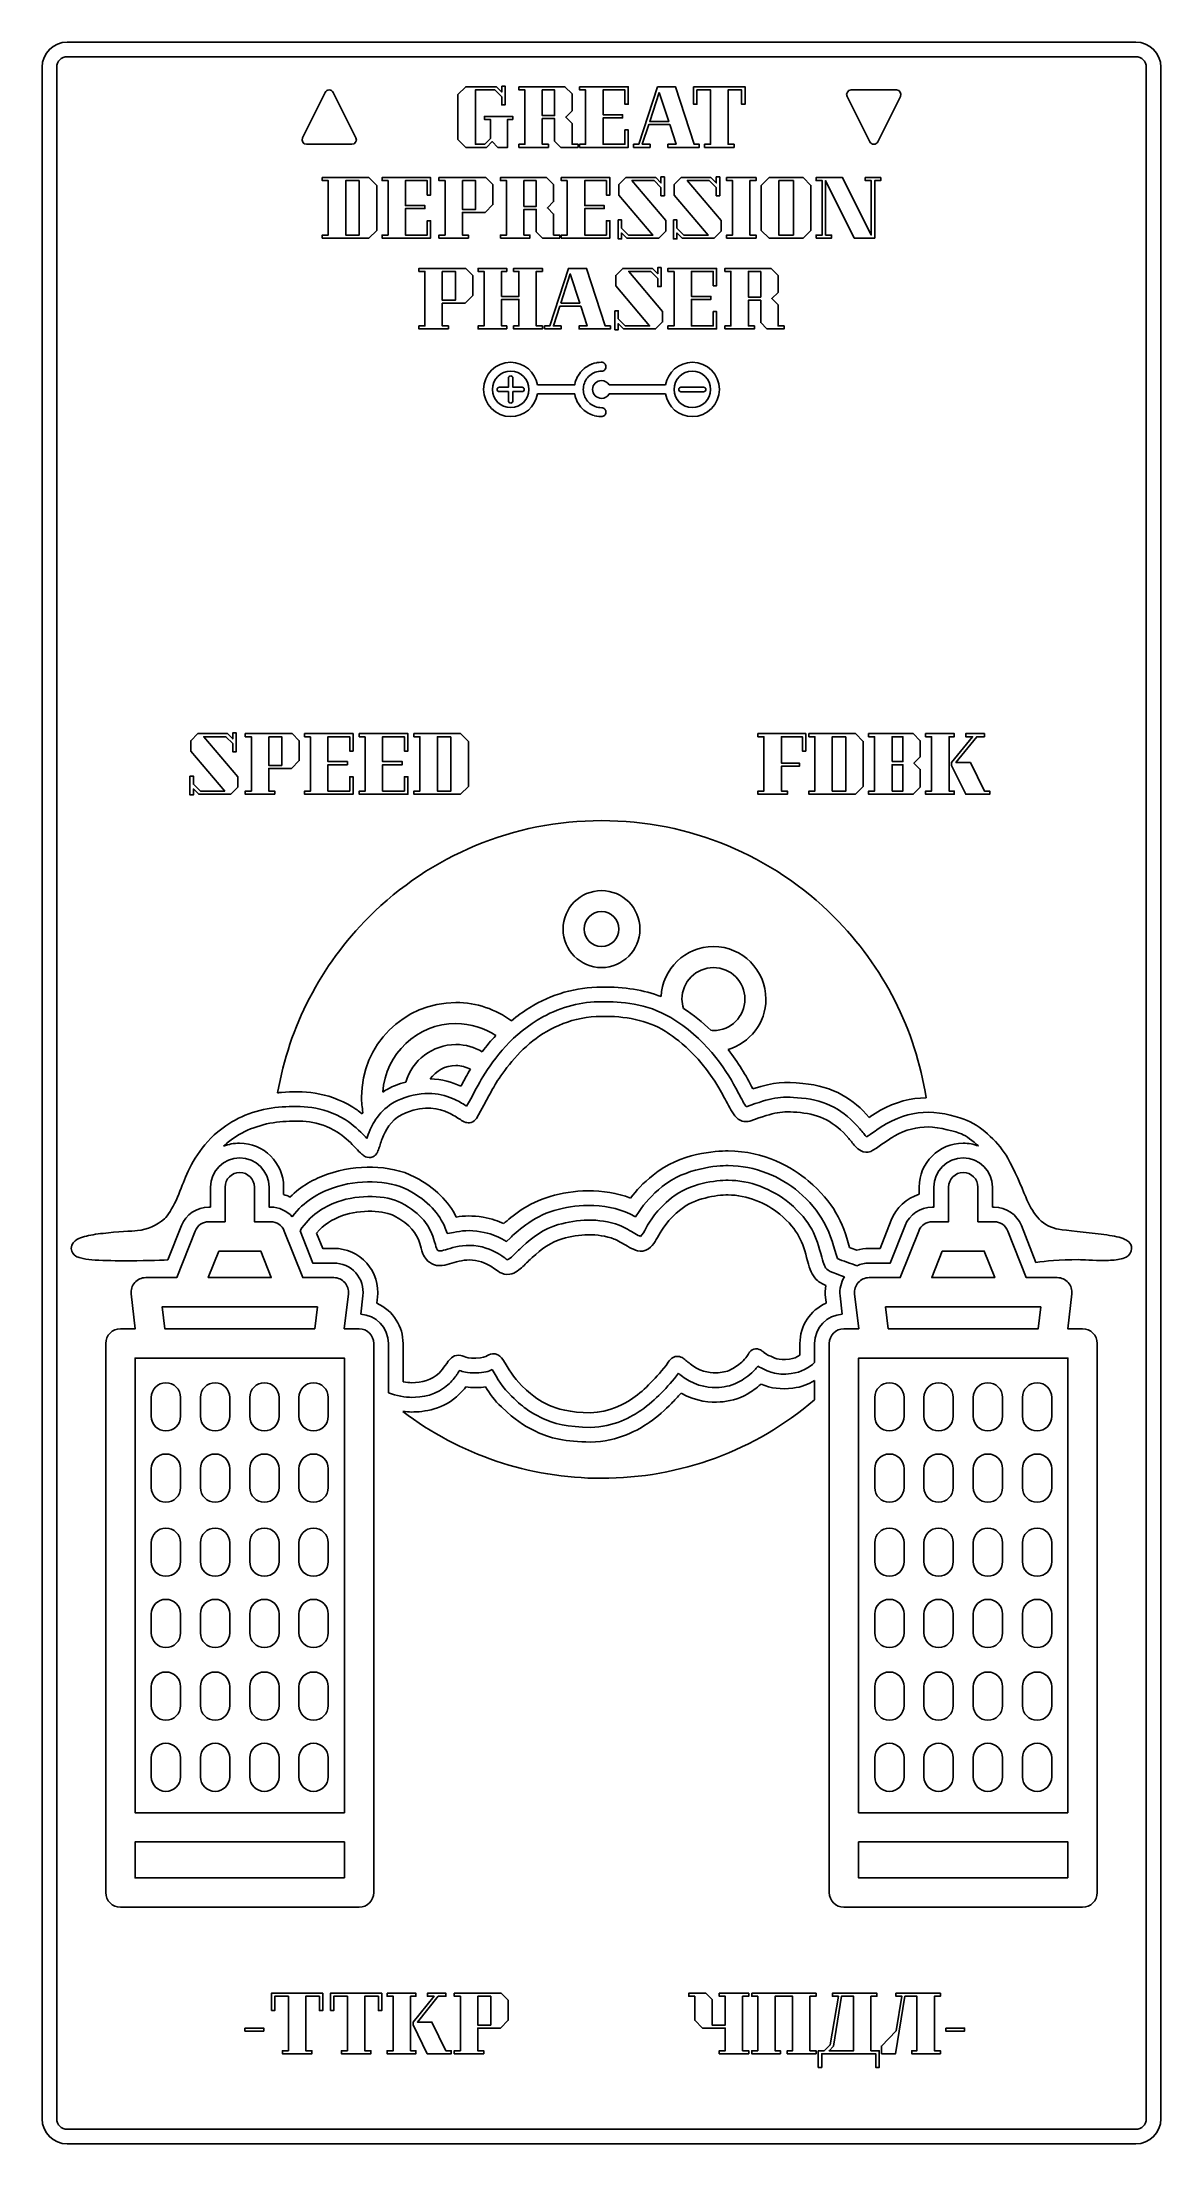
# Model space of a CAD drawing. Header units: millimetres. Extents: x 2 to 64, y 2 to 119.
import ezdxf

# ---------------------------------------------------------------- set-up
doc = ezdxf.new("R2010")
doc.units = ezdxf.units.MM
doc.layers.add('Layer_1', color=7, linetype='CONTINUOUS')

msp = doc.modelspace()

# ---------------------------------------------------------------- linework, layer by layer
at = {"layer": 'Layer_1', "color": 7}
for points in [[(62.899871, 119.310002), (3.100133, 119.310002)], [(1.690001, 117.899852), (1.690001, 3.10015)], [(2.510299, 3.10015), (2.510299, 117.899852)], [(3.100133, 118.489692), (62.899871, 118.489692)], [(63.489703, 117.899852), (63.489703, 3.10015)], [(64.310002, 3.10015), (64.310002, 117.899852)], [(17.537432, 116.491302), (16.266454, 113.951292)], [(19.253546, 113.951292), (17.98452, 116.491302)], [(46.970976, 116.629912), (49.509028, 116.629912)], [(48.017434, 113.728712), (46.746456, 116.268722)], [(49.733548, 116.268722), (48.464522, 113.728712)], [(16.490974, 113.590102), (19.029026, 113.590102)], [(32.230771, 101.181002), (32.137238, 101.121573)], [(32.34756, 101.243013), (32.249374, 101.191855)], [(32.470549, 101.294689), (32.36823, 101.252315)], [(32.595606, 101.335515), (32.490186, 101.301926)], [(32.725314, 101.364969), (32.61731, 101.341199)], [(32.856573, 101.383056), (32.746502, 101.368588)], [(32.988864, 101.389774), (32.878278, 101.385124)], [(27.794866, 100.505075), (27.794866, 99.995027), (27.284819, 99.995027)], [(28.555027, 99.995027), (28.04498, 99.995027), (28.04498, 100.505075)], [(31.5011, 100.123186), (31.500584, 100.120084), (29.418539, 100.120084)], [(31.529004, 100.252893), (31.505235, 100.144372)], [(31.56828, 100.380018), (31.534689, 100.274597)], [(31.617371, 100.501973), (31.575514, 100.399654)], [(31.678349, 100.62083), (31.62719, 100.522644)], [(31.74863, 100.732968), (31.689202, 100.639433)], [(31.828729, 100.838904), (31.761549, 100.751053)], [(31.917096, 100.937088), (31.842682, 100.854924)], [(32.014764, 101.027522), (31.933116, 100.953108)], [(33.010569, 98.849878), (32.910833, 98.854529), (32.822982, 98.865898), (32.736167, 98.885017), (32.650899, 98.91189), (32.568735, 98.945997), (32.490186, 98.98682), (32.414738, 99.034879), (32.344459, 99.089139), (32.27883, 99.149085), (32.218886, 99.214714), (32.164624, 99.285511), (32.116567, 99.360441), (32.075742, 99.438988), (32.041635, 99.52167), (32.014764, 99.60642), (31.995643, 99.693237), (31.983758, 99.781088), (31.980141, 99.86997), (31.983758, 99.958855), (31.995643, 100.047222), (32.014764, 100.134036), (32.041635, 100.218786), (32.075742, 100.301468), (32.116567, 100.380018), (32.164624, 100.454948), (32.218886, 100.525745), (32.27883, 100.591374), (32.344459, 100.651318), (32.414738, 100.70558), (32.490186, 100.753121), (32.568735, 100.794462), (32.650899, 100.828569), (32.736167, 100.85544), (32.822982, 100.874561), (32.910833, 100.88593), (33.010569, 100.89058)], [(32.11915, 101.108655), (32.031299, 101.041474)], [(36.580894, 100.120084), (33.431215, 100.120084)], [(37.444901, 99.995203), (38.714901, 99.995203)], [(27.284819, 99.745432), (27.794866, 99.745432), (27.794866, 99.235385)], [(28.04498, 99.235385), (28.04498, 99.745432), (28.555027, 99.745432)], [(29.418539, 99.620375), (31.500584, 99.620375), (31.5011, 99.617273)], [(31.505235, 99.596085), (31.529004, 99.487566)], [(31.534689, 99.465861), (31.56828, 99.360441)], [(31.575514, 99.340805), (31.617371, 99.238486)], [(31.62719, 99.217815), (31.678349, 99.119629)], [(31.689202, 99.101026), (31.74863, 99.007491)], [(31.761549, 98.989403), (31.828729, 98.901555)], [(31.842682, 98.885017), (31.917096, 98.803368)], [(33.431215, 99.620375), (36.580894, 99.620375)], [(38.714901, 99.7452), (37.444901, 99.7452)], [(31.933116, 98.787349), (32.014764, 98.712934)], [(32.031299, 98.698982), (32.11915, 98.631804)], [(32.137238, 98.618883), (32.230771, 98.559457)], [(32.249374, 98.548604), (32.34756, 98.497446)], [(32.36823, 98.488142), (32.470549, 98.445769)], [(32.490186, 98.438533), (32.595606, 98.404944)], [(32.61731, 98.39926), (32.725314, 98.375488)], [(32.746502, 98.371871), (32.856573, 98.3574)], [(32.878278, 98.355335), (32.988864, 98.350685)], [(33.000463, 75.739901), (32.999962, 75.739961)], [(39.264363, 67.518211), (39.263663, 67.518241)], [(32.988561, 64.789631), (32.998261, 64.789991)], [(32.996361, 65.609861), (32.998261, 65.610101)], [(12.749161, 57.690641), (12.739161, 57.690641)], [(53.244062, 57.690661), (53.234062, 57.690661)], [(12.754061, 56.870511), (12.754561, 56.870511)], [(53.241562, 56.870451), (53.242162, 56.870451)], [(11.021861, 54.114611), (11.113861, 54.114611), (11.113861, 55.231851)], [(11.936075, 55.232081), (11.936075, 53.295371), (11.022885, 53.295371)], [(14.487116, 53.295371), (13.573925, 53.295371), (13.573925, 55.232081)], [(14.392761, 55.231851), (14.392761, 54.114611), (14.484761, 54.114611)], [(15.208461, 54.822081), (15.208461, 55.231871)], [(40.086762, 54.796761), (40.086162, 54.796811)], [(50.774762, 55.231891), (50.774762, 54.830371)], [(51.511462, 54.114551), (51.603462, 54.114551), (51.603462, 55.231791)], [(52.426076, 55.232081), (52.426076, 53.295371), (51.512885, 53.295371)], [(54.977117, 53.295371), (54.063926, 53.295371), (54.063926, 55.232081)], [(54.882362, 55.231791), (54.882362, 54.114551), (54.974362, 54.114551)], [(56.738562, 54.687081), (56.738562, 54.689081)], [(8.738261, 51.158711), (9.496361, 53.077461)], [(34.582262, 53.734321), (34.902662, 53.578261), (35.102162, 53.872811)], [(49.214662, 53.380321), (48.593462, 51.806261), (47.970262, 51.806261)], [(47.978362, 50.985611), (49.160162, 50.985611), (49.986462, 53.077471), (49.986462, 53.079471)], [(56.499762, 53.077401), (57.315262, 51.012931)], [(10.26137, 52.777631), (9.228942, 50.167251), (7.491206, 50.167251)], [(18.018875, 50.167251), (16.281139, 50.167251), (15.24863, 52.777631)], [(16.128461, 52.783481), (16.837961, 50.985661), (18.019861, 50.985661)], [(18.020461, 51.806221), (17.397161, 51.806221), (17.058761, 52.664571)], [(24.381361, 52.628911), (24.717261, 52.699211)], [(27.426161, 52.333891), (27.686061, 52.197461), (27.898961, 52.400551)], [(28.570561, 51.908051), (28.570561, 51.906051)], [(50.751371, 52.777631), (49.718943, 50.167251), (47.981206, 50.167251)], [(58.508876, 50.167251), (56.77114, 50.167251), (55.738631, 52.777631)], [(6.677901, 49.252451), (6.907544, 47.303941), (6.074005, 47.303941)], [(19.436075, 47.303941), (18.602537, 47.303941), (18.83218, 49.252451)], [(19.646561, 49.157861), (19.646561, 49.155861), (19.526161, 48.118191)], [(20.421561, 48.737671), (20.431561, 48.799171)], [(45.535862, 49.060211), (45.566862, 48.799241), (45.576862, 48.734641)], [(46.474262, 48.118201), (46.353362, 49.155871), (46.353362, 49.157871)], [(47.167902, 49.252451), (47.397545, 47.303941), (46.564006, 47.303941)], [(59.926076, 47.303941), (59.092538, 47.303941), (59.322181, 49.252451)], [(5.25508, 46.485021), (5.25508, 15.75907), (5.255, 15.75907)], [(20.255, 15.75907), (20.255, 46.485021)], [(21.074361, 46.483671), (21.074361, 43.725181)], [(21.895861, 44.342591), (21.895861, 46.483551)], [(44.104762, 46.483621), (44.104762, 45.823191)], [(44.925462, 45.410361), (44.925462, 46.483681)], [(45.745081, 46.485021), (45.745081, 15.75907), (45.745001, 15.75907)], [(60.745001, 15.75907), (60.745001, 46.485021)], [(44.925364, 43.332671), (44.925363, 44.406991)], [(7.802588, 43.464741), (7.802588, 42.407501)], [(9.440438, 42.407501), (9.440438, 43.464741)], [(10.55822, 43.464741), (10.55822, 42.407501)], [(12.196069, 42.407501), (12.196069, 43.464741)], [(13.313931, 43.464741), (13.313931, 42.407501)], [(14.951781, 42.407501), (14.951781, 43.464741)], [(16.069563, 43.464741), (16.069563, 42.407501)], [(17.707412, 42.407501), (17.707412, 43.464741)], [(48.292589, 43.464741), (48.292589, 42.407501)], [(49.930439, 42.407501), (49.930439, 43.464741)], [(51.04822, 43.464741), (51.04822, 42.407501)], [(52.68607, 42.407501), (52.68607, 43.464741)], [(53.803932, 43.464741), (53.803932, 42.407501)], [(55.441782, 42.407501), (55.441782, 43.464741)], [(56.559564, 43.464741), (56.559564, 42.407501)], [(58.197413, 42.407501), (58.197413, 43.464741)], [(7.802588, 39.479631), (7.802588, 38.422391)], [(9.440438, 38.422391), (9.440438, 39.479631)], [(10.55822, 39.479631), (10.55822, 38.422391)], [(12.196069, 38.422391), (12.196069, 39.479631)], [(13.313931, 39.479631), (13.313931, 38.422391)], [(14.951781, 38.422391), (14.951781, 39.479631)], [(16.069563, 39.479631), (16.069563, 38.422391)], [(17.707412, 38.422391), (17.707412, 39.479631)], [(48.292589, 39.479631), (48.292589, 38.422391)], [(49.930439, 38.422391), (49.930439, 39.479631)], [(51.04822, 39.479631), (51.04822, 38.422391)], [(52.68607, 38.422391), (52.68607, 39.479631)], [(53.803932, 39.479631), (53.803932, 38.422391)], [(55.441782, 38.422391), (55.441782, 39.479631)], [(56.559564, 39.479631), (56.559564, 38.422391)], [(58.197413, 38.422391), (58.197413, 39.479631)], [(7.802588, 35.332011), (7.802588, 34.274781)], [(9.440438, 34.274781), (9.440438, 35.332011)], [(10.55822, 35.332011), (10.55822, 34.274781)], [(12.196069, 34.274781), (12.196069, 35.332011)], [(13.313931, 35.332011), (13.313931, 34.274781)], [(14.951781, 34.274781), (14.951781, 35.332011)], [(16.069563, 35.332011), (16.069563, 34.274781)], [(17.707412, 34.274781), (17.707412, 35.332011)], [(48.292589, 35.332011), (48.292589, 34.274781)], [(49.930439, 34.274781), (49.930439, 35.332011)], [(51.04822, 35.332011), (51.04822, 34.274781)], [(52.68607, 34.274781), (52.68607, 35.332011)], [(53.803932, 35.332011), (53.803932, 34.274781)], [(55.441782, 34.274781), (55.441782, 35.332011)], [(56.559564, 35.332011), (56.559564, 34.274781)], [(58.197413, 34.274781), (58.197413, 35.332011)], [(7.802588, 31.34707), (7.802588, 30.28983)], [(9.440438, 30.28983), (9.440438, 31.34707)], [(10.55822, 31.34707), (10.55822, 30.28983)], [(12.196069, 30.28983), (12.196069, 31.34707)], [(13.313931, 31.34707), (13.313931, 30.28983)], [(14.951781, 30.28983), (14.951781, 31.34707)], [(16.069563, 31.34707), (16.069563, 30.28983)], [(17.707412, 30.28983), (17.707412, 31.34707)], [(48.292589, 31.34707), (48.292589, 30.28983)], [(49.930439, 30.28983), (49.930439, 31.34707)], [(51.04822, 31.34707), (51.04822, 30.28983)], [(52.68607, 30.28983), (52.68607, 31.34707)], [(53.803932, 31.34707), (53.803932, 30.28983)], [(55.441782, 30.28983), (55.441782, 31.34707)], [(56.559564, 31.34707), (56.559564, 30.28983)], [(58.197413, 30.28983), (58.197413, 31.34707)], [(7.802588, 27.28079), (7.802588, 26.22355)], [(9.440438, 26.22355), (9.440438, 27.28079)], [(10.55822, 27.28079), (10.55822, 26.22355)], [(12.196069, 26.22355), (12.196069, 27.28079)], [(13.313931, 27.28079), (13.313931, 26.22355)], [(14.951781, 26.22355), (14.951781, 27.28079)], [(16.069563, 27.28079), (16.069563, 26.22355)], [(17.707412, 26.22355), (17.707412, 27.28079)], [(48.292589, 27.28079), (48.292589, 26.22355)], [(49.930439, 26.22355), (49.930439, 27.28079)], [(51.04822, 27.28079), (51.04822, 26.22355)], [(52.68607, 26.22355), (52.68607, 27.28079)], [(53.803932, 27.28079), (53.803932, 26.22355)], [(55.441782, 26.22355), (55.441782, 27.28079)], [(56.559564, 27.28079), (56.559564, 26.22355)], [(58.197413, 26.22355), (58.197413, 27.28079)], [(7.802588, 23.29593), (7.802588, 22.23869)], [(9.440438, 22.23869), (9.440438, 23.29593)], [(10.55822, 23.29593), (10.55822, 22.23869)], [(12.196069, 22.23869), (12.196069, 23.29593)], [(13.313931, 23.29593), (13.313931, 22.23869)], [(14.951781, 22.23869), (14.951781, 23.29593)], [(16.069563, 23.29593), (16.069563, 22.23869)], [(17.707412, 22.23869), (17.707412, 23.29593)], [(48.292589, 23.29593), (48.292589, 22.23869)], [(49.930439, 22.23869), (49.930439, 23.29593)], [(51.04822, 23.29593), (51.04822, 22.23869)], [(52.68607, 22.23869), (52.68607, 23.29593)], [(53.803932, 23.29593), (53.803932, 22.23869)], [(55.441782, 22.23869), (55.441782, 23.29593)], [(56.559564, 23.29593), (56.559564, 22.23869)], [(58.197413, 22.23869), (58.197413, 23.29593)], [(6.073925, 14.94015), (19.436075, 14.94015)], [(46.563926, 14.94015), (59.926076, 14.94015)], [(62.899871, 2.51031), (3.100133, 2.51031)], [(3.100133, 1.69), (62.899871, 1.69)]]:
    msp.add_lwpolyline(points, dxfattribs=at)
for points in [[(3.100133, 118.489692)], [(17.760001, 116.629912)], [(27.414347, 116.845732), (27.414347, 116.507252), (27.117725, 116.803362), (25.403101, 116.803362), (24.967468, 116.367212), (24.967468, 113.852632), (25.403101, 113.416482), (26.563236, 113.416482), (26.885181, 113.738432), (27.202474, 113.416482), (27.739909, 113.416482), (27.739909, 114.982802), (28.036532, 114.982802), (28.036532, 115.152292), (26.449032, 115.152292), (26.449032, 114.982802), (26.787512, 114.982802), (26.787512, 113.903282), (26.470219, 113.585982), (25.941052, 113.585982), (25.941052, 116.633862), (27.024707, 116.633862), (27.414347, 116.244732), (27.414347, 115.787402), (27.604517, 115.787402), (27.604517, 116.845732), (27.414347, 116.845732)], [(28.375012, 116.803362), (28.375012, 116.633862), (28.71401, 116.633862), (28.71401, 113.585982), (28.375012, 113.585982), (28.375012, 113.416482), (30.026074, 113.416482), (30.026074, 113.585982), (29.687594, 113.585982), (29.687594, 115.025172), (30.377474, 115.025172), (30.377474, 113.767882), (30.728874, 113.416482), (31.689539, 113.416482), (31.689539, 113.585982), (31.351058, 113.585982), (31.351058, 114.758522), (30.999658, 115.109922), (31.351058, 115.461322), (31.351058, 116.409582), (30.957284, 116.803362), (28.375012, 116.803362)], [(29.687594, 116.633862), (30.377474, 116.633862), (30.377474, 115.194672), (29.687594, 115.194672), (29.687594, 116.633862)], [(31.774288, 116.803362), (31.774288, 116.633862), (32.113285, 116.633862), (32.113285, 113.585982), (31.774288, 113.585982), (31.774288, 113.416482), (34.496603, 113.416482), (34.496603, 114.390582), (34.305917, 114.390582), (34.305917, 113.585982), (33.08687, 113.585982), (33.08687, 115.067552), (34.178793, 115.067552), (34.178793, 115.237042), (33.08687, 115.237042), (33.08687, 116.633862), (34.305917, 116.633862), (34.305917, 115.829772), (34.496603, 115.829772), (34.496603, 116.803362), (31.774288, 116.803362)], [(36.126478, 116.803362), (35.080547, 113.585982), (34.792709, 113.585982), (34.792709, 113.416482), (35.71565, 113.416482), (35.71565, 113.585982), (35.283635, 113.585982), (35.64382, 114.686692), (36.816358, 114.686692), (37.171892, 113.585982), (36.719207, 113.585982), (36.719207, 113.416482), (38.471555, 113.416482), (38.471555, 113.585982), (38.183717, 113.585982), (37.138303, 116.803362), (36.126478, 116.803362)], [(36.227764, 116.490202), (36.761065, 114.856192), (35.698597, 114.856192), (36.227764, 116.490202)], [(38.154261, 116.803362), (38.154261, 115.829772), (38.344431, 115.829772), (38.344431, 116.633862), (39.106658, 116.633862), (39.106658, 113.585982), (38.767661, 113.585982), (38.767661, 113.416482), (40.418723, 113.416482), (40.418723, 113.585982), (40.080242, 113.585982), (40.080242, 116.633862), (40.842469, 116.633862), (40.842469, 115.829772), (41.032639, 115.829772), (41.032639, 116.803362), (38.154261, 116.803362)], [(48.240003, 113.590102)], [(33.933448, 109.352672), (33.933448, 108.294342), (34.123948, 108.294342), (34.123948, 108.633002), (34.420281, 108.336672), (36.21098, 108.336672), (36.604679, 108.730372), (36.604679, 109.314572), (34.703914, 111.554002), (35.940047, 111.554002), (36.329513, 111.164532), (36.329513, 110.707332), (36.520013, 110.707332), (36.520013, 111.765672), (36.329513, 111.765672), (36.329513, 111.427002), (36.03318, 111.723332), (34.369481, 111.723332), (33.975782, 111.329632), (33.975782, 110.745432), (35.876547, 108.506002), (34.513414, 108.506002), (34.123948, 108.895472), (34.123948, 109.352672)], [(37.028017, 109.352672), (37.028017, 108.294342), (37.218516, 108.294342), (37.218516, 108.633002), (37.514849, 108.336672), (39.305548, 108.336672), (39.699248, 108.730372), (39.699248, 109.314572), (37.798483, 111.554002), (39.034615, 111.554002), (39.424081, 111.164532), (39.424081, 110.707332), (39.614581, 110.707332), (39.614581, 111.765672), (39.424081, 111.765672), (39.424081, 111.427002), (39.127748, 111.723332), (37.464049, 111.723332), (37.07035, 111.329632), (37.07035, 110.745432), (38.971115, 108.506002), (37.607983, 108.506002), (37.218516, 108.895472), (37.218516, 109.352672)], [(19.984625, 108.336672), (20.420658, 108.772702), (20.420658, 111.287302), (19.984625, 111.723332), (17.372661, 111.723332), (17.372661, 111.554002), (17.711327, 111.554002), (17.711327, 108.506002), (17.372661, 108.506002), (17.372661, 108.336672)], [(19.446993, 111.554002), (19.446993, 108.506002), (18.684993, 108.506002), (18.684993, 111.554002)], [(21.055662, 111.554002), (21.055662, 108.506002), (20.716995, 108.506002), (20.716995, 108.336672), (23.439026, 108.336672), (23.439026, 109.310342), (23.248527, 109.310342), (23.248527, 108.506002), (22.029328, 108.506002), (22.029328, 109.987672), (23.121527, 109.987672), (23.121527, 110.157002), (22.029328, 110.157002), (22.029328, 111.554002), (23.248527, 111.554002), (23.248527, 110.749672), (23.439026, 110.749672), (23.439026, 111.723332), (20.716995, 111.723332), (20.716995, 111.554002)], [(25.55569, 108.336672), (25.55569, 108.506002), (25.217023, 108.506002), (25.217023, 109.776002), (26.487022, 109.776002), (26.923055, 110.212042), (26.923055, 111.329632), (26.529356, 111.723332), (23.904691, 111.723332), (23.904691, 111.554002), (24.243358, 111.554002), (24.243358, 108.506002), (23.904691, 108.506002), (23.904691, 108.336672)], [(25.217023, 111.554002), (25.949389, 111.554002), (25.949389, 109.945342), (25.217023, 109.945342)], [(27.346386, 108.336672), (28.997385, 108.336672), (28.997385, 108.506002), (28.658719, 108.506002), (28.658719, 109.945342), (29.348751, 109.945342), (29.348751, 108.688042), (29.700118, 108.336672), (30.661084, 108.336672), (30.661084, 108.506002), (30.322417, 108.506002), (30.322417, 109.678642), (29.971051, 110.030002), (30.322417, 110.381372), (30.322417, 111.329632), (29.928717, 111.723332), (27.346386, 111.723332), (27.346386, 111.554002), (27.685053, 111.554002), (27.685053, 108.506002), (27.346386, 108.506002)], [(29.348751, 111.554002), (29.348751, 110.114672), (28.658719, 110.114672), (28.658719, 111.554002)], [(31.084418, 111.554002), (31.084418, 108.506002), (30.745752, 108.506002), (30.745752, 108.336672), (33.467784, 108.336672), (33.467784, 109.310342), (33.277284, 109.310342), (33.277284, 108.506002), (32.058084, 108.506002), (32.058084, 109.987672), (33.150284, 109.987672), (33.150284, 110.157002), (32.058084, 110.157002), (32.058084, 111.554002), (33.277284, 111.554002), (33.277284, 110.749672), (33.467784, 110.749672), (33.467784, 111.723332), (30.745752, 111.723332), (30.745752, 111.554002)], [(41.646582, 108.336672), (41.646582, 108.506002), (41.307915, 108.506002), (41.307915, 111.554002), (41.646582, 111.554002), (41.646582, 111.723332), (39.995583, 111.723332), (39.995583, 111.554002), (40.334249, 111.554002), (40.334249, 108.506002), (39.995583, 108.506002), (39.995583, 108.336672)], [(42.378949, 108.336672), (44.279714, 108.336672), (44.715747, 108.772702), (44.715747, 111.287302), (44.279714, 111.723332), (42.378949, 111.723332), (41.942916, 111.287302), (41.942916, 108.772702)], [(42.916582, 111.554002), (43.742081, 111.554002), (43.742081, 108.506002), (42.916582, 108.506002)], [(45.012078, 108.336672), (45.87991, 108.336672), (45.87991, 108.506002), (45.541244, 108.506002), (45.541244, 111.554002), (47.145676, 108.336672), (48.288675, 108.336672), (48.288675, 111.554002), (48.627341, 111.554002), (48.627341, 111.723332), (47.759509, 111.723332), (47.759509, 111.554002), (48.098175, 111.554002), (48.098175, 108.506002), (46.493743, 111.723332), (45.012078, 111.723332), (45.012078, 111.554002), (45.350744, 111.554002), (45.350744, 108.506002), (45.012078, 108.506002)], [(24.429626, 103.256672), (24.429626, 103.426002), (24.09096, 103.426002), (24.09096, 104.696002), (25.360959, 104.696002), (25.796992, 105.132032), (25.796992, 106.249632), (25.403292, 106.643332), (22.778628, 106.643332), (22.778628, 106.474002), (23.117294, 106.474002), (23.117294, 103.426002), (22.778628, 103.426002), (22.778628, 103.256672)], [(24.09096, 106.474002), (24.823326, 106.474002), (24.823326, 104.865332), (24.09096, 104.865332)], [(27.701989, 103.256672), (27.701989, 103.426002), (27.405656, 103.426002), (27.405656, 104.907672), (28.379322, 104.907672), (28.379322, 103.426002), (28.082989, 103.426002), (28.082989, 103.256672), (29.691654, 103.256672), (29.691654, 103.426002), (29.352988, 103.426002), (29.352988, 106.474002), (29.691654, 106.474002), (29.691654, 106.643332), (28.082989, 106.643332), (28.082989, 106.474002), (28.379322, 106.474002), (28.379322, 105.077002), (27.405656, 105.077002), (27.405656, 106.474002), (27.701989, 106.474002), (27.701989, 106.643332), (26.093324, 106.643332), (26.093324, 106.474002), (26.43199, 106.474002), (26.43199, 103.426002), (26.093324, 103.426002), (26.093324, 103.256672)], [(29.818651, 103.256672), (30.741517, 103.256672), (30.741517, 103.426002), (30.309718, 103.426002), (30.669551, 104.526672), (31.842183, 104.526672), (32.197783, 103.426002), (31.744816, 103.426002), (31.744816, 103.256672), (33.497416, 103.256672), (33.497416, 103.426002), (33.20955, 103.426002), (32.163916, 106.643332), (31.15215, 106.643332), (30.106518, 103.426002), (29.818651, 103.426002)], [(30.724584, 104.696002), (31.25375, 106.330072), (31.78715, 104.696002)], [(33.751416, 104.272672), (33.751416, 103.214332), (33.941916, 103.214332), (33.941916, 103.553002), (34.238249, 103.256672), (36.028947, 103.256672), (36.422647, 103.650372), (36.422647, 104.234572), (34.521882, 106.474002), (35.758014, 106.474002), (36.14748, 106.084532), (36.14748, 105.627332), (36.33798, 105.627332), (36.33798, 106.685672), (36.14748, 106.685672), (36.14748, 106.347002), (35.851147, 106.643332), (34.187449, 106.643332), (33.793749, 106.249632), (33.793749, 105.665432), (35.694514, 103.426002), (34.331382, 103.426002), (33.941916, 103.815472), (33.941916, 104.272672)], [(37.057649, 106.474002), (37.057649, 103.426002), (36.718983, 103.426002), (36.718983, 103.256672), (39.441014, 103.256672), (39.441014, 104.230332), (39.250514, 104.230332), (39.250514, 103.426002), (38.031315, 103.426002), (38.031315, 104.907672), (39.123514, 104.907672), (39.123514, 105.077002), (38.031315, 105.077002), (38.031315, 106.474002), (39.250514, 106.474002), (39.250514, 105.669672), (39.441014, 105.669672), (39.441014, 106.643332), (36.718983, 106.643332), (36.718983, 106.474002)], [(39.906679, 103.256672), (41.557677, 103.256672), (41.557677, 103.426002), (41.219011, 103.426002), (41.219011, 104.865332), (41.909044, 104.865332), (41.909044, 103.608032), (42.26041, 103.256672), (43.221376, 103.256672), (43.221376, 103.426002), (42.882709, 103.426002), (42.882709, 104.598632), (42.531343, 104.950002), (42.882709, 105.301372), (42.882709, 106.249632), (42.48901, 106.643332), (39.906679, 106.643332), (39.906679, 106.474002), (40.245345, 106.474002), (40.245345, 103.426002), (39.906679, 103.426002)], [(41.909044, 106.474002), (41.909044, 105.034672), (41.219011, 105.034672), (41.219011, 106.474002)], [(27.919923, 101.390292)], [(38.080028, 101.390293)], [(27.919923, 100.890062)], [(27.919923, 100.630132)], [(38.080028, 100.890063)], [(9.970676, 78.237661), (9.970676, 77.179331), (10.161176, 77.179331), (10.161176, 77.518001), (10.457509, 77.221661), (12.248207, 77.221661), (12.641907, 77.615361), (12.641907, 78.199561), (10.741142, 80.439001), (11.977274, 80.439001), (12.366741, 80.049531), (12.366741, 79.592331), (12.55724, 79.592331), (12.55724, 80.650661), (12.366741, 80.650661), (12.366741, 80.312001), (12.070407, 80.608331), (10.406709, 80.608331), (10.013009, 80.214631), (10.013009, 79.630431), (11.913774, 77.391001), (10.550642, 77.391001), (10.161176, 77.780461), (10.161176, 78.237661)], [(14.716242, 77.221661), (14.716242, 77.391001), (14.377576, 77.391001), (14.377576, 78.661001), (15.647575, 78.661001), (16.083608, 79.097031), (16.083608, 80.214631), (15.689908, 80.608331), (13.065244, 80.608331), (13.065244, 80.439001), (13.40391, 80.439001), (13.40391, 77.391001), (13.065244, 77.391001), (13.065244, 77.221661)], [(14.377576, 80.439001), (15.109942, 80.439001), (15.109942, 78.830331), (14.377576, 78.830331)], [(16.718606, 80.439001), (16.718606, 77.391001), (16.379939, 77.391001), (16.379939, 77.221661), (19.10197, 77.221661), (19.10197, 78.195331), (18.911471, 78.195331), (18.911471, 77.391001), (17.692272, 77.391001), (17.692272, 78.872661), (18.784471, 78.872661), (18.784471, 79.042001), (17.692272, 79.042001), (17.692272, 80.439001), (18.911471, 80.439001), (18.911471, 79.634661), (19.10197, 79.634661), (19.10197, 80.608331), (16.379939, 80.608331), (16.379939, 80.439001)], [(19.779301, 80.439001), (19.779301, 77.391001), (19.440635, 77.391001), (19.440635, 77.221661), (22.162666, 77.221661), (22.162666, 78.195331), (21.972166, 78.195331), (21.972166, 77.391001), (20.752967, 77.391001), (20.752967, 78.872661), (21.845166, 78.872661), (21.845166, 79.042001), (20.752967, 79.042001), (20.752967, 80.439001), (21.972166, 80.439001), (21.972166, 79.634661), (22.162666, 79.634661), (22.162666, 80.608331), (19.440635, 80.608331), (19.440635, 80.439001)], [(25.113295, 77.221661), (25.549328, 77.657701), (25.549328, 80.172301), (25.113295, 80.608331), (22.501331, 80.608331), (22.501331, 80.439001), (22.839997, 80.439001), (22.839997, 77.391001), (22.501331, 77.391001), (22.501331, 77.221661)], [(24.575662, 80.439001), (24.575662, 77.391001), (23.813663, 77.391001), (23.813663, 80.439001)], [(41.754536, 80.608331), (41.754536, 80.439001), (42.093202, 80.439001), (42.093202, 77.391001), (41.754536, 77.391001), (41.754536, 77.221661), (43.405535, 77.221661), (43.405535, 77.391001), (43.066868, 77.391001), (43.066868, 78.788001), (44.074401, 78.788001), (44.074401, 78.957331), (43.066868, 78.957331), (43.066868, 80.439001), (44.243734, 80.439001), (44.243734, 79.634661), (44.434234, 79.634661), (44.434234, 80.608331)], [(47.215533, 77.221661), (47.651566, 77.657701), (47.651566, 80.172301), (47.215533, 80.608331), (44.603568, 80.608331), (44.603568, 80.439001), (44.942235, 80.439001), (44.942235, 77.391001), (44.603568, 77.391001), (44.603568, 77.221661)], [(46.6779, 80.439001), (46.6779, 77.391001), (45.915901, 77.391001), (45.915901, 80.439001)], [(47.947903, 80.439001), (48.286569, 80.439001), (48.286569, 77.391001), (47.947903, 77.391001), (47.947903, 77.221661), (50.445568, 77.221661), (50.839267, 77.615361), (50.839267, 78.605961), (50.487901, 78.957331), (50.839267, 79.308701), (50.839267, 80.214631), (50.445568, 80.608331), (47.947903, 80.608331)], [(49.260235, 79.042001), (49.260235, 80.439001), (49.865601, 80.439001), (49.865601, 79.042001)], [(51.135601, 80.608331), (51.135601, 80.439001), (51.474268, 80.439001), (51.474268, 77.391001), (51.135601, 77.391001), (51.135601, 77.221661), (52.744267, 77.221661), (52.744267, 77.391001), (52.447934, 77.391001), (52.447934, 80.439001), (52.744267, 80.439001), (52.744267, 80.608331)], [(52.5961, 78.999661), (52.5961, 78.834561), (53.3835, 77.221661), (54.725465, 77.221661), (54.725465, 77.391001), (54.429132, 77.391001), (53.645966, 78.999661), (52.833167, 78.999661), (53.997332, 80.439001), (54.429132, 80.439001), (54.429132, 80.608331), (53.387733, 80.608331), (53.387733, 80.439001), (53.764499, 80.439001)], [(49.260235, 77.391001), (49.260235, 78.872661), (49.865601, 78.872661), (49.865601, 77.391001)], [(32.999962, 71.824441)], [(32.999962, 70.650351)], [(24.854162, 64.386131)], [(24.854162, 62.037441)], [(26.355761, 61.400541)], [(40.086162, 55.617431)], [(11.579567, 51.657441), (13.930353, 51.657441), (14.519716, 50.167331), (10.990124, 50.167331)], [(52.069568, 51.657441), (54.420354, 51.657441), (55.009717, 50.167331), (51.480125, 50.167331)], [(17.097735, 48.529401), (16.953365, 47.304021), (8.556635, 47.304021), (8.412265, 48.529401)], [(57.587736, 48.529401), (57.443366, 47.304021), (49.046636, 47.304021), (48.902266, 48.529401)], [(19.436075, 47.303941)], [(59.926076, 47.303941)], [(18.617151, 20.22739), (6.89285, 20.22739), (6.89285, 45.666091), (18.617151, 45.666091)], [(59.107152, 20.22739), (47.382851, 20.22739), (47.382851, 45.666091), (59.107152, 45.666091)], [(8.621513, 44.283661)], [(11.377144, 44.283661)], [(14.132856, 44.283661)], [(16.888487, 44.283661)], [(49.111514, 44.283661)], [(51.867145, 44.283661)], [(54.622857, 44.283661)], [(57.378488, 44.283661)], [(8.621513, 40.298561)], [(11.377144, 40.298561)], [(14.132856, 40.298561)], [(16.888487, 40.298561)], [(49.111514, 40.298561)], [(51.867145, 40.298561)], [(54.622857, 40.298561)], [(57.378488, 40.298561)], [(8.621513, 36.150941)], [(11.377144, 36.150941)], [(14.132856, 36.150941)], [(16.888487, 36.150941)], [(49.111514, 36.150941)], [(51.867145, 36.150941)], [(54.622857, 36.150941)], [(57.378488, 36.150941)], [(8.621513, 32.166)], [(11.377144, 32.166)], [(14.132856, 32.166)], [(16.888487, 32.166)], [(49.111514, 32.166)], [(51.867145, 32.166)], [(54.622857, 32.166)], [(57.378488, 32.166)], [(8.621513, 28.09972)], [(11.377144, 28.09972)], [(14.132856, 28.09972)], [(16.888487, 28.09972)], [(49.111514, 28.09972)], [(51.867145, 28.09972)], [(54.622857, 28.09972)], [(57.378488, 28.09972)], [(8.621513, 24.11485)], [(11.377144, 24.11485)], [(14.132856, 24.11485)], [(16.888487, 24.11485)], [(49.111514, 24.11485)], [(51.867145, 24.11485)], [(54.622857, 24.11485)], [(57.378488, 24.11485)], [(18.617151, 16.578), (6.89285, 16.578), (6.89285, 18.58954), (18.617151, 18.58954)], [(59.107152, 16.578), (47.382851, 16.578), (47.382851, 18.58954), (59.107152, 18.58954)], [(14.52544, 9.14966), (14.71594, 9.14966), (14.71594, 9.95399), (15.477939, 9.95399), (15.477939, 6.906), (15.139273, 6.906), (15.139273, 6.73666), (16.790272, 6.73666), (16.790272, 6.906), (16.451605, 6.906), (16.451605, 9.95399), (17.213605, 9.95399), (17.213605, 9.14966), (17.404104, 9.14966), (17.404104, 10.12333), (14.52544, 10.12333)], [(17.82744, 9.14966), (18.01794, 9.14966), (18.01794, 9.95399), (18.779939, 9.95399), (18.779939, 6.906), (18.441273, 6.906), (18.441273, 6.73666), (20.092272, 6.73666), (20.092272, 6.906), (19.753605, 6.906), (19.753605, 9.95399), (20.515605, 9.95399), (20.515605, 9.14966), (20.706104, 9.14966), (20.706104, 10.12333), (17.82744, 10.12333)], [(21.00244, 10.12333), (21.00244, 9.95399), (21.341106, 9.95399), (21.341106, 6.906), (21.00244, 6.906), (21.00244, 6.73666), (22.611105, 6.73666), (22.611105, 6.906), (22.314772, 6.906), (22.314772, 9.95399), (22.611105, 9.95399), (22.611105, 10.12333)], [(22.462939, 8.51466), (22.462939, 8.34956), (23.250338, 6.73666), (24.592303, 6.73666), (24.592303, 6.906), (24.29597, 6.906), (23.512804, 8.51466), (22.700005, 8.51466), (23.864171, 9.95399), (24.29597, 9.95399), (24.29597, 10.12333), (23.254571, 10.12333), (23.254571, 9.95399), (23.631338, 9.95399)], [(26.412635, 6.73666), (26.412635, 6.906), (26.073968, 6.906), (26.073968, 8.176), (27.343967, 8.176), (27.78, 8.61203), (27.78, 9.72963), (27.386301, 10.12333), (24.761636, 10.12333), (24.761636, 9.95399), (25.100303, 9.95399), (25.100303, 6.906), (24.761636, 6.906), (24.761636, 6.73666)], [(26.073968, 9.95399), (26.806334, 9.95399), (26.806334, 8.34533), (26.073968, 8.34533)], [(38.218668, 9.95399), (38.218668, 8.61203), (38.654701, 8.176), (39.9247, 8.176), (39.9247, 6.906), (39.586034, 6.906), (39.586034, 6.73666), (41.237033, 6.73666), (41.237033, 6.906), (40.898366, 6.906), (40.898366, 9.95399), (41.237033, 9.95399), (41.237033, 10.12333), (39.586034, 10.12333), (39.586034, 9.95399), (39.9247, 9.95399), (39.9247, 8.34533), (39.192334, 8.34533), (39.192334, 9.77196), (38.840968, 10.12333), (37.880002, 10.12333), (37.880002, 9.95399)], [(41.406365, 10.12333), (41.406365, 9.95399), (41.745031, 9.95399), (41.745031, 6.906), (41.406365, 6.906), (41.406365, 6.73666), (43.01503, 6.73666), (43.01503, 6.906), (42.718697, 6.906), (42.718697, 9.95399), (43.692363, 9.95399), (43.692363, 6.906), (43.39603, 6.906), (43.39603, 6.73666), (45.004695, 6.73666), (45.004695, 6.906), (44.666029, 6.906), (44.666029, 9.95399), (45.004695, 9.95399), (45.004695, 10.12333)], [(45.131692, 6.906), (45.131692, 5.97466), (45.322192, 5.97466), (45.322192, 6.73666), (48.349023, 6.73666), (48.349023, 5.97466), (48.539523, 5.97466), (48.539523, 6.906), (48.07809, 6.906), (48.07809, 9.95399), (48.416756, 9.95399), (48.416756, 10.12333), (45.923325, 10.12333), (45.923325, 9.95399), (46.261991, 9.95399), (45.800558, 7.2362), (45.470359, 6.906)], [(45.982591, 7.15576), (46.431324, 9.95399), (47.104424, 9.95399), (47.104424, 6.906), (45.732825, 6.906)], [(48.666525, 6.73666), (49.462391, 6.73666), (49.983091, 9.95399), (50.65619, 9.95399), (50.65619, 6.906), (50.359857, 6.906), (50.359857, 6.73666), (51.968522, 6.73666), (51.968522, 6.906), (51.629856, 6.906), (51.629856, 9.95399), (51.968522, 9.95399), (51.968522, 10.12333), (49.475091, 10.12333), (49.475091, 9.95399), (49.813758, 9.95399), (49.487791, 8.02783), (48.666525, 7.16423)], [(13.043773, 8.176), (13.043773, 8.00666), (14.102106, 8.00666), (14.102106, 8.176)], [(52.264855, 8.176), (52.264855, 8.00666), (53.323187, 8.00666), (53.323187, 8.176)]]:
    msp.add_lwpolyline(points, close=True, dxfattribs=at)
for points in [[(3.100133, 119.310002), (2.326098, 119.310002), (1.690001, 118.673902), (1.690001, 117.899852)], [(64.310002, 117.899852), (64.310002, 118.673902), (63.673905, 119.310002), (62.899871, 119.310002)], [(2.510299, 117.899852), (2.510299, 118.233802), (2.766187, 118.489692), (3.100133, 118.489692)], [(62.899871, 118.489692), (63.233816, 118.489692), (63.489703, 118.233802), (63.489703, 117.899852)], [(17.760001, 116.629912), (17.665591, 116.629462), (17.579483, 116.575812), (17.537432, 116.491302)], [(17.98452, 116.491302), (17.94216, 116.576502), (17.855121, 116.630202), (17.760001, 116.629912)], [(46.746456, 116.268722), (46.663716, 116.435152), (46.785126, 116.630452), (46.970976, 116.629912)], [(49.509028, 116.629912), (49.694887, 116.630452), (49.816289, 116.435152), (49.733548, 116.268722)], [(16.266454, 113.951292), (16.183714, 113.784862), (16.305124, 113.589562), (16.490974, 113.590102)], [(19.029026, 113.590102), (19.214885, 113.589562), (19.336287, 113.784862), (19.253546, 113.951292)], [(48.240003, 113.590102), (48.145593, 113.590552), (48.059485, 113.644202), (48.017434, 113.728712)], [(48.464522, 113.728712), (48.422162, 113.643512), (48.335123, 113.589812), (48.240003, 113.590102)], [(27.919923, 101.390292), (27.083763, 101.390292), (26.400119, 100.706131), (26.400119, 99.86997)], [(29.418539, 100.120084), (29.29844, 100.83833), (28.670968, 101.390292), (27.919923, 101.390292)], [(32.249374, 101.191855), (32.24302, 101.188506), (32.236813, 101.184885), (32.230771, 101.181002)], [(32.36823, 101.252315), (32.361203, 101.249528), (32.354306, 101.246425), (32.34756, 101.243013)], [(32.490186, 101.301926), (32.483542, 101.299789), (32.476991, 101.297375), (32.470549, 101.294689)], [(32.61731, 101.341199), (32.609994, 101.33963), (32.602752, 101.337733), (32.595606, 101.335515)], [(32.746502, 101.368588), (32.739391, 101.367686), (32.732322, 101.366478), (32.725314, 101.364969)], [(32.878278, 101.385124), (32.871016, 101.38475), (32.863775, 101.38406), (32.856573, 101.383056)], [(33.168822, 101.324482), (33.119875, 101.369261), (33.055137, 101.392749), (32.988864, 101.389774)], [(33.249831, 101.15103), (33.246912, 101.217305), (33.217769, 101.279703), (33.168822, 101.324482)], [(38.080028, 101.390293), (37.32898, 101.390293), (36.700993, 100.83833), (36.580894, 100.120084)], [(39.599832, 99.869971), (39.599832, 100.706131), (38.916185, 101.390293), (38.080028, 101.390293)], [(26.899831, 99.86997), (26.899831, 100.435382), (27.354512, 100.890062), (27.919923, 100.890062)], [(27.284819, 99.995027), (27.251647, 99.995043), (27.21983, 99.981872), (27.196374, 99.958416)], [(27.831478, 100.59352), (27.808022, 100.570064), (27.794851, 100.538246), (27.794866, 100.505075)], [(27.919923, 100.630132), (27.886752, 100.630147), (27.854934, 100.616976), (27.831478, 100.59352)], [(27.919923, 100.890062), (28.485335, 100.890062), (28.940015, 100.435382), (28.940015, 99.86997)], [(28.008369, 100.59352), (27.984913, 100.616976), (27.953095, 100.630147), (27.919923, 100.630132)], [(28.04498, 100.505075), (28.044995, 100.538246), (28.031825, 100.570064), (28.008369, 100.59352)], [(28.643473, 99.958416), (28.620017, 99.981872), (28.588199, 99.995043), (28.555027, 99.995027)], [(31.505235, 100.144372), (31.503552, 100.137372), (31.502173, 100.130304), (31.5011, 100.123186)], [(31.534689, 100.274597), (31.53247, 100.267451), (31.530573, 100.260209), (31.529004, 100.252893)], [(31.575514, 100.399654), (31.57283, 100.393213), (31.570416, 100.386661), (31.56828, 100.380018)], [(31.62719, 100.522644), (31.623604, 100.515907), (31.620327, 100.50901), (31.617371, 100.501973)], [(31.689202, 100.639433), (31.685319, 100.633391), (31.681698, 100.627184), (31.678349, 100.62083)], [(31.761549, 100.751053), (31.756977, 100.745219), (31.752666, 100.739185), (31.74863, 100.732968)], [(31.842682, 100.854924), (31.837806, 100.849784), (31.833151, 100.844439), (31.828729, 100.838904)], [(31.933116, 100.953108), (31.927536, 100.948013), (31.922191, 100.942667), (31.917096, 100.937088)], [(32.031299, 101.041474), (32.025589, 101.037064), (32.020072, 101.032409), (32.014764, 101.027522)], [(32.137238, 101.121573), (32.13102, 101.117537), (32.124985, 101.113227), (32.11915, 101.108655)], [(32.999715, 100.370198), (32.726437, 100.370198), (32.500006, 100.143252), (32.500006, 99.869971)], [(33.431215, 100.120084), (33.343966, 100.268817), (33.182356, 100.370198), (32.999715, 100.370198)], [(33.010569, 100.89058), (33.076842, 100.893369), (33.13929, 100.922381), (33.184165, 100.971229)], [(33.184165, 100.971229), (33.22904, 101.020078), (33.252663, 101.084758), (33.249831, 101.15103)], [(37.059933, 99.869971), (37.059933, 100.435382), (37.514616, 100.890063), (38.080028, 100.890063)], [(37.356511, 99.958591), (37.379953, 99.982033), (37.411748, 99.995203), (37.444901, 99.995203)], [(38.080028, 100.890063), (38.645437, 100.890063), (39.10012, 100.435382), (39.10012, 99.869971)], [(38.714901, 99.995203), (38.748053, 99.995203), (38.779848, 99.982033), (38.80329, 99.958591)], [(26.400119, 99.86997), (26.400119, 99.03381), (27.083763, 98.350166), (27.919923, 98.350166)], [(27.919923, 98.850394), (27.354512, 98.850394), (26.899831, 99.304559), (26.899831, 99.86997)], [(27.196374, 99.958416), (27.172918, 99.93496), (27.159747, 99.903142), (27.159762, 99.869971)], [(27.159762, 99.869971), (27.160016, 99.801093), (27.215941, 99.7454), (27.284819, 99.745432)], [(27.794866, 99.235385), (27.794851, 99.202213), (27.808022, 99.170395), (27.831478, 99.146939)], [(27.831478, 99.146939), (27.854934, 99.123483), (27.886752, 99.110313), (27.919923, 99.110328)], [(28.940015, 99.86997), (28.940015, 99.304559), (28.485335, 98.850394), (27.919923, 98.850394)], [(27.919923, 98.350166), (28.671014, 98.350166), (29.298493, 98.902065), (29.418539, 99.620375)], [(27.919923, 99.110328), (27.953095, 99.110313), (27.984913, 99.123483), (28.008369, 99.146939)], [(28.008369, 99.146939), (28.031825, 99.170395), (28.044995, 99.202213), (28.04498, 99.235385)], [(28.555027, 99.745432), (28.623906, 99.7454), (28.67983, 99.801093), (28.680084, 99.869971)], [(28.680084, 99.869971), (28.680099, 99.903142), (28.666929, 99.93496), (28.643473, 99.958416)], [(31.5011, 99.617273), (31.502172, 99.610154), (31.503552, 99.603085), (31.505235, 99.596085)], [(31.529004, 99.487566), (31.530573, 99.48025), (31.53247, 99.473008), (31.534689, 99.465861)], [(31.56828, 99.360441), (31.570416, 99.353798), (31.57283, 99.347246), (31.575514, 99.340805)], [(31.617371, 99.238486), (31.620327, 99.231449), (31.623604, 99.224552), (31.62719, 99.217815)], [(31.678349, 99.119629), (31.681698, 99.113275), (31.685319, 99.107068), (31.689202, 99.101026)], [(31.74863, 99.007491), (31.752666, 99.001273), (31.756977, 98.995238), (31.761549, 98.989403)], [(31.828729, 98.901555), (31.833139, 98.895843), (31.837794, 98.890326), (31.842682, 98.885017)], [(31.917096, 98.803368), (31.922191, 98.797789), (31.927536, 98.792444), (31.933116, 98.787349)], [(32.500006, 99.869971), (32.500006, 99.596689), (32.726437, 99.370259), (32.999715, 99.370259)], [(32.999715, 99.370259), (33.182356, 99.370259), (33.343966, 99.471643), (33.431215, 99.620375)], [(33.184165, 98.76923), (33.13929, 98.818078), (33.076842, 98.84709), (33.010569, 98.849878)], [(36.580894, 99.620375), (36.70094, 98.902065), (37.328937, 98.350167), (38.080028, 98.350167)], [(38.080028, 98.850394), (37.514616, 98.850394), (37.059933, 99.304559), (37.059933, 99.869971)], [(37.3199, 99.870202), (37.319899, 99.903354), (37.333069, 99.935149), (37.356511, 99.958591)], [(37.356511, 99.781812), (37.333069, 99.805254), (37.319899, 99.837049), (37.3199, 99.870202)], [(37.444901, 99.7452), (37.411748, 99.7452), (37.379953, 99.75837), (37.356511, 99.781812)], [(38.080028, 98.350167), (38.916185, 98.350167), (39.599832, 99.03381), (39.599832, 99.869971)], [(39.10012, 99.869971), (39.10012, 99.304559), (38.645437, 98.850394), (38.080028, 98.850394)], [(38.80329, 99.781812), (38.779848, 99.75837), (38.748053, 99.7452), (38.714901, 99.7452)], [(38.80329, 99.958591), (38.826732, 99.935149), (38.839902, 99.903354), (38.839902, 99.870202)], [(38.839902, 99.870202), (38.839902, 99.837049), (38.826732, 99.805254), (38.80329, 99.781812)], [(32.014764, 98.712934), (32.020072, 98.708047), (32.025589, 98.703392), (32.031299, 98.698982)], [(32.11915, 98.631804), (32.124985, 98.627231), (32.13102, 98.62292), (32.137238, 98.618883)], [(32.230771, 98.559457), (32.236813, 98.555574), (32.24302, 98.551953), (32.249374, 98.548604)], [(32.34756, 98.497446), (32.354306, 98.494034), (32.361203, 98.490929), (32.36823, 98.488142)], [(32.470549, 98.445769), (32.476991, 98.443084), (32.483542, 98.44067), (32.490186, 98.438533)], [(32.595606, 98.404944), (32.602752, 98.402725), (32.609994, 98.400829), (32.61731, 98.39926)], [(32.725314, 98.375488), (32.732322, 98.373979), (32.739391, 98.372772), (32.746502, 98.371871)], [(32.856573, 98.3574), (32.863775, 98.356397), (32.871016, 98.355708), (32.878278, 98.355335)], [(32.988864, 98.350685), (33.055137, 98.34771), (33.119875, 98.371198), (33.168822, 98.415977)], [(33.168822, 98.415977), (33.217769, 98.460756), (33.246912, 98.523154), (33.249831, 98.589429)], [(33.249831, 98.589429), (33.252663, 98.655701), (33.22904, 98.720381), (33.184165, 98.76923)], [(32.999962, 75.739961), (28.085162, 75.739961), (23.465062, 73.825991), (19.989862, 70.350631)], [(46.011563, 70.350571), (42.536363, 73.825931), (37.915263, 75.739901), (33.000463, 75.739901)], [(30.847062, 69.671601), (30.847062, 70.858891), (31.812662, 71.824441), (32.999962, 71.824441)], [(32.999962, 71.824441), (34.187263, 71.824441), (35.153263, 70.858891), (35.153263, 69.671601)], [(32.999962, 70.650351), (32.460262, 70.650351), (32.021662, 70.211301), (32.021662, 69.671601)], [(33.978663, 69.671601), (33.978663, 70.211301), (33.539663, 70.650351), (32.999962, 70.650351)], [(19.989862, 70.350631), (17.274459, 67.635301), (15.517359, 64.218861), (14.876459, 60.510921)], [(32.999962, 67.518241), (31.812662, 67.518241), (30.847062, 68.484301), (30.847062, 69.671601)], [(32.021662, 69.671601), (32.021662, 69.131891), (32.460262, 68.692851), (32.999962, 68.692851)], [(35.153263, 69.671601), (35.153263, 68.484301), (34.187263, 67.518241), (32.999962, 67.518241)], [(32.999962, 68.692851), (33.539663, 68.692851), (33.978663, 69.131891), (33.978663, 69.671601)], [(51.171963, 60.234901), (50.572363, 64.049521), (48.794363, 67.567851), (46.011563, 70.350571)], [(36.335163, 65.893471), (36.407163, 67.448741), (37.691863, 68.692781), (39.264663, 68.692781)], [(39.264663, 68.692781), (40.883763, 68.692781), (42.200963, 67.375501), (42.200963, 65.756521)], [(39.263663, 67.518241), (38.292463, 67.517951), (37.501963, 66.727881), (37.501963, 65.756591)], [(41.025463, 65.756561), (41.025463, 66.727851), (40.235663, 67.517921), (39.264363, 67.518211)], [(28.977962, 65.272831), (30.190762, 66.026631), (31.591062, 66.429351), (32.993262, 66.429351)], [(32.993262, 66.429351), (34.308363, 66.429351), (35.359263, 66.279331), (36.335163, 65.893471)], [(19.569262, 60.275731), (19.569262, 63.189961), (21.940462, 65.560681), (24.854662, 65.560681)], [(24.854662, 65.560681), (26.016962, 65.560681), (27.089162, 65.178861), (27.962562, 64.540581)], [(29.719261, 64.757951), (28.014961, 63.818611), (27.008361, 62.457351), (26.355761, 61.400541)], [(27.962562, 64.540581), (28.283362, 64.805801), (28.619862, 65.050261), (28.977962, 65.272831)], [(29.155261, 63.410911), (30.141461, 64.180971), (31.414761, 64.773591), (32.988561, 64.789631)], [(32.998261, 65.610101), (31.897661, 65.610101), (30.763661, 65.333501), (29.719261, 64.757951)], [(36.880362, 64.719991), (35.503462, 65.534051), (34.096962, 65.609861), (32.996361, 65.609861)], [(32.998261, 64.789991), (34.303562, 64.803291), (35.548662, 64.594161), (36.560762, 63.954901)], [(40.510062, 60.772951), (39.942762, 61.897561), (38.725262, 63.629191), (36.880362, 64.719991)], [(37.501963, 65.756591), (37.501963, 65.574331), (37.537963, 65.401691), (37.588963, 65.236211)], [(37.588963, 65.236211), (38.152863, 64.861411), (38.658763, 64.454301), (39.118663, 64.009411)], [(39.263863, 63.994911), (40.235363, 63.994911), (41.025463, 64.785101), (41.025463, 65.756561)], [(42.200963, 65.756521), (42.200963, 64.421411), (41.303863, 63.293661), (40.081663, 62.938611)], [(24.854162, 64.386131), (22.679162, 64.386131), (20.898062, 62.687101), (20.757262, 60.547081)], [(27.089662, 63.719511), (26.445462, 64.139111), (25.678762, 64.386131), (24.854162, 64.386131)], [(26.330062, 62.809991), (26.572662, 63.133441), (26.824762, 63.437291), (27.089662, 63.719511)], [(36.560762, 63.954901), (37.118762, 63.602571), (38.625462, 62.572021), (39.785362, 60.395951)], [(39.118663, 64.009411), (39.167663, 64.005411), (39.214663, 63.994911), (39.263863, 63.994911)], [(22.041962, 61.115531), (22.404362, 62.326211), (23.527262, 63.212031), (24.854162, 63.212031)], [(24.854162, 63.212031), (25.392562, 63.212031), (25.895762, 63.063931), (26.330062, 62.809991)], [(27.043761, 60.967651), (27.349561, 61.488201), (28.169061, 62.640861), (29.155261, 63.410911)], [(40.081663, 62.938611), (40.667263, 62.195401), (41.064163, 61.509651), (41.477963, 60.724281)], [(24.854162, 62.037441), (24.260462, 62.037441), (23.736862, 61.739931), (23.417562, 61.288641)], [(23.417562, 61.288641), (24.071962, 61.271241), (24.648462, 61.111271), (25.136362, 60.884531)], [(25.661362, 61.831761), (25.418262, 61.958501), (25.146762, 62.037431), (24.854162, 62.037441)], [(25.136362, 60.884531), (25.307562, 61.200881), (25.474462, 61.528581), (25.661362, 61.831761)], [(26.355761, 61.400541), (26.139861, 61.051041), (25.902461, 60.573391), (25.452461, 59.762911)], [(14.876459, 60.510921), (14.947459, 60.516921), (15.018359, 60.532721), (15.089359, 60.536721)], [(15.089359, 60.536721), (16.284159, 60.605021), (17.602859, 60.610021), (19.081362, 59.710421)], [(19.649262, 59.409631), (19.601262, 59.695351), (19.569262, 59.983861), (19.569262, 60.275731)], [(21.761761, 60.160301), (20.809261, 59.782281), (20.316761, 59.044091), (20.056961, 58.449301)], [(20.757262, 60.547081), (20.967962, 60.686981), (21.197962, 60.816371), (21.462162, 60.921231)], [(21.462162, 60.921231), (21.660362, 60.999931), (21.853162, 61.063301), (22.041962, 61.115531)], [(24.791061, 60.138601), (24.070561, 60.474711), (23.070261, 60.679561), (21.761761, 60.160301)], [(25.452461, 59.762911), (25.294461, 59.863581), (25.087761, 60.000241), (24.791061, 60.138601)], [(26.000861, 59.080941), (26.669461, 60.257751), (26.838161, 60.617561), (27.043761, 60.967651)], [(39.785362, 60.395951), (39.957162, 60.073681), (40.125962, 59.752631), (40.310962, 59.438901)], [(41.004062, 59.874811), (40.876262, 60.078481), (40.715062, 60.424761), (40.510062, 60.772951)], [(44.197762, 60.218461), (42.888662, 60.335141), (42.553962, 60.232061), (41.104862, 59.734771)], [(41.477963, 60.724281), (42.735163, 61.125631), (43.202863, 61.130051), (44.271563, 61.034851)], [(47.455362, 58.497631), (46.547662, 59.538471), (45.580462, 60.095221), (44.197762, 60.218461)], [(44.271563, 61.034851), (46.001263, 60.880691), (47.109663, 60.127821), (47.988164, 59.137301)], [(48.576263, 59.515571), (49.467963, 60.012011), (50.321364, 60.217311), (51.171963, 60.234901)], [(15.132761, 59.718471), (14.023961, 59.655071), (12.849361, 59.282661), (11.974761, 58.669951)], [(12.436361, 57.997591), (13.149461, 58.497101), (14.217361, 58.843341), (15.170561, 58.897801)], [(18.652361, 59.009991), (17.351161, 59.801681), (16.161361, 59.777251), (15.132761, 59.718471)], [(15.170561, 58.897801), (16.181261, 58.955601), (17.105261, 58.984801), (18.217361, 58.308171)], [(19.749961, 58.083941), (19.474461, 58.368141), (19.109361, 58.731881), (18.652361, 59.009991)], [(19.081362, 59.710421), (19.215662, 59.628821), (19.411562, 59.496531), (19.601262, 59.340931)], [(19.601262, 59.340931), (19.614262, 59.363131), (19.635262, 59.387131), (19.649262, 59.409631)], [(20.799661, 58.120581), (21.011361, 58.605111), (21.345661, 59.114281), (22.055461, 59.395961)], [(22.055461, 59.395961), (23.160861, 59.834671), (23.895961, 59.647931), (24.436161, 59.395961)], [(24.436161, 59.395961), (24.706261, 59.269981), (24.917861, 59.125021), (25.104361, 59.009421)], [(25.104361, 59.009421), (25.197361, 58.951621), (25.275061, 58.894981), (25.414861, 58.854911)], [(25.414861, 58.854911), (25.484861, 58.834911), (25.583061, 58.815911), (25.705861, 58.848911)], [(25.705861, 58.848911), (25.828561, 58.882411), (25.947361, 58.986881), (26.000861, 59.080941)], [(40.310962, 59.438901), (40.401962, 59.293631), (40.500262, 59.155271), (40.656762, 59.039441)], [(40.656762, 59.039441), (40.838662, 58.904781), (41.068262, 58.853901), (41.295362, 58.930921)], [(41.104862, 59.734771), (41.081862, 59.759171), (41.060862, 59.784471), (41.004062, 59.874811)], [(41.295362, 58.930921), (42.802062, 59.441841), (42.978562, 59.504121), (44.127762, 59.401691)], [(44.127762, 59.401691), (45.239862, 59.302591), (46.025362, 58.892951), (46.840362, 57.958371)], [(47.988164, 59.137301), (48.184364, 59.272771), (48.361063, 59.395771), (48.576263, 59.515571)], [(51.287162, 59.421611), (50.527362, 59.421611), (49.759462, 59.236391), (48.972662, 58.798391)], [(53.463262, 58.962721), (53.031062, 59.150921), (52.093562, 59.421601), (51.287162, 59.421611)], [(55.732362, 56.861041), (55.260362, 57.676501), (54.357662, 58.573301), (53.463262, 58.962721)], [(11.974761, 58.669951), (10.705361, 57.780661), (10.096761, 56.682551), (9.720661, 55.786931)], [(11.854461, 57.523721), (12.029361, 57.685501), (12.218261, 57.844821), (12.436361, 57.997591)], [(12.739161, 57.690641), (12.428661, 57.690641), (12.130261, 57.631141), (11.854461, 57.523721)], [(15.208461, 55.231871), (15.208461, 56.602571), (14.087661, 57.690641), (12.749161, 57.690641)], [(18.217361, 58.308171), (18.566261, 58.095891), (18.889961, 57.784951), (19.153261, 57.513391)], [(19.872961, 57.957341), (19.826961, 58.004841), (19.802961, 58.029241), (19.749961, 58.083941)], [(20.056961, 58.449301), (19.968961, 58.248921), (19.922561, 58.110381), (19.872961, 57.957341)], [(20.563561, 57.458611), (20.625561, 57.648821), (20.693861, 57.878321), (20.799661, 58.120581)], [(46.840362, 57.958371), (46.961662, 57.819281), (47.089962, 57.623871), (47.273962, 57.446771)], [(47.834162, 58.044431), (47.751162, 58.126231), (47.619062, 58.309931), (47.455362, 58.497631)], [(48.314762, 58.370511), (48.115662, 58.233011), (47.947262, 58.118241), (47.834162, 58.044431)], [(48.192162, 57.294301), (48.342062, 57.386901), (48.554962, 57.538131), (48.781862, 57.694791)], [(48.972662, 58.798391), (48.781262, 58.691851), (48.545662, 58.529961), (48.314762, 58.370511)], [(48.781862, 57.694791), (49.008762, 57.851451), (49.248462, 58.011661), (49.373562, 58.081331)], [(49.373562, 58.081331), (50.051662, 58.458831), (50.659562, 58.602751), (51.289662, 58.602751)], [(53.234062, 57.690661), (51.895562, 57.690661), (50.774762, 56.596751), (50.774762, 55.231891)], [(51.289662, 58.602751), (51.879462, 58.602751), (52.888562, 58.319661), (53.139162, 58.210521)], [(53.139162, 58.210521), (53.424962, 58.086121), (53.768562, 57.829791), (54.093162, 57.535631)], [(54.093162, 57.535631), (53.827062, 57.634331), (53.541562, 57.690661), (53.244062, 57.690661)], [(11.113861, 55.231851), (11.113861, 56.127081), (11.858661, 56.870221), (12.754061, 56.870511)], [(12.754561, 56.870511), (13.649761, 56.870221), (14.392761, 56.127071), (14.392761, 55.231851)], [(19.153261, 57.513391), (19.284961, 57.377611), (19.399961, 57.252731), (19.510361, 57.148031)], [(19.510361, 57.148031), (19.565361, 57.095731), (19.618861, 57.047041), (19.684461, 57.001271)], [(19.684461, 57.001271), (19.750461, 56.955471), (19.825661, 56.895691), (19.989361, 56.886031)], [(19.989361, 56.886031), (20.135361, 56.878031), (20.272461, 56.955031), (20.338761, 57.018841)], [(20.338761, 57.018841), (20.405761, 57.082941), (20.433761, 57.137431), (20.458061, 57.185241)], [(20.458061, 57.185241), (20.507061, 57.280841), (20.533061, 57.363511), (20.563561, 57.458611)], [(40.079762, 57.257641), (39.405762, 57.257641), (37.439862, 57.162141), (35.882662, 55.902161)], [(44.569962, 55.583321), (43.676662, 56.342411), (42.133462, 57.257641), (40.079762, 57.257641)], [(47.273962, 57.446771), (47.365962, 57.358171), (47.477662, 57.265791), (47.645462, 57.216301)], [(47.645462, 57.216301), (47.840762, 57.158701), (48.034462, 57.197001), (48.192162, 57.294301)], [(51.603462, 55.231791), (51.603462, 56.127011), (52.346362, 56.870161), (53.241562, 56.870451)], [(53.242162, 56.870451), (54.137462, 56.870161), (54.882362, 56.127011), (54.882362, 55.231791)], [(56.738562, 54.689081), (56.505662, 55.263831), (56.118162, 56.194521), (55.732362, 56.861041)], [(9.720661, 55.786931), (9.570561, 55.429331), (9.395561, 54.943671), (9.189461, 54.491911)], [(12.755, 56.051001), (12.302701, 56.051001), (11.936075, 55.684371), (11.936075, 55.232081)], [(13.573925, 55.232081), (13.573925, 55.684371), (13.2073, 56.051001), (12.755, 56.051001)], [(17.665661, 55.954821), (16.906561, 55.684151), (16.194961, 55.297401), (15.560361, 54.678931)], [(20.185361, 56.343431), (19.381561, 56.360731), (18.519761, 56.259431), (17.665661, 55.954821)], [(17.945561, 55.181731), (18.689961, 55.447161), (19.450161, 55.538831), (20.172261, 55.523311)], [(20.172261, 55.523311), (20.891961, 55.507811), (21.621661, 55.374191), (22.170161, 55.076311)], [(22.556261, 55.794631), (21.837461, 56.184931), (20.991461, 56.326101), (20.185361, 56.343431)], [(24.870361, 53.560141), (24.439961, 54.443441), (23.723561, 55.160741), (22.556261, 55.794631)], [(35.882662, 55.902161), (35.311062, 55.439671), (34.961862, 55.062921), (34.618662, 54.612841)], [(36.402862, 55.265491), (37.705562, 56.319631), (39.503462, 56.437511), (40.084262, 56.437511)], [(40.086162, 55.617431), (39.413862, 55.617431), (37.947162, 55.457971), (36.919962, 54.626791)], [(40.084262, 56.437511), (41.592462, 56.437511), (43.039762, 55.813191), (44.043162, 54.959051)], [(43.514162, 54.336371), (42.544162, 55.156041), (41.245362, 55.617431), (40.086162, 55.617431)], [(46.870062, 51.859521), (46.529862, 53.279341), (45.984562, 54.381271), (44.569962, 55.583321)], [(53.245001, 56.051001), (52.792702, 56.051001), (52.426076, 55.684371), (52.426076, 55.232081)], [(54.063926, 55.232081), (54.063926, 55.684371), (53.697301, 56.051001), (53.245001, 56.051001)], [(9.189461, 54.491911), (8.983261, 54.040151), (8.732261, 53.627181), (8.537261, 53.456841)], [(9.496361, 53.077461), (9.742761, 53.700791), (10.351961, 54.114611), (11.021861, 54.114611)], [(14.484761, 54.114611), (14.951861, 54.114611), (15.386161, 53.910521), (15.691961, 53.577691)], [(15.560361, 54.678931), (15.447161, 54.735231), (15.329861, 54.783971), (15.208461, 54.822081)], [(15.691961, 53.577691), (16.368761, 54.461921), (17.148761, 54.897611), (17.945561, 55.181731)], [(18.224961, 54.410261), (17.400561, 54.116301), (16.706761, 53.678201), (16.128461, 52.783481)], [(20.156661, 54.705331), (19.528861, 54.718831), (18.845861, 54.631631), (18.224961, 54.410261)], [(21.781361, 54.356001), (21.351461, 54.589431), (20.784461, 54.691871), (20.156661, 54.705331)], [(23.605561, 52.354051), (23.355561, 53.073091), (22.979161, 53.705541), (21.781361, 54.356001)], [(22.170161, 55.076311), (23.337161, 54.442611), (23.913861, 53.755091), (24.252161, 52.945171)], [(30.128461, 54.712571), (28.869261, 54.361251), (27.940261, 53.555921), (27.535861, 53.189151)], [(32.237861, 55.026771), (31.483461, 55.026771), (30.769361, 54.891381), (30.128461, 54.712571)], [(30.354161, 53.923971), (30.946061, 54.089091), (31.586161, 54.207161), (32.242361, 54.207161)], [(34.618662, 54.612841), (33.866862, 54.917601), (33.074262, 55.026771), (32.237861, 55.026771)], [(32.242361, 54.207161), (33.111062, 54.207161), (33.882162, 54.075501), (34.582262, 53.734321)], [(35.102162, 53.872811), (35.416262, 54.335191), (35.802962, 54.780081), (36.402862, 55.265491)], [(36.919962, 54.626791), (36.086962, 53.952811), (35.702662, 53.319511), (35.492162, 52.947311)], [(37.436262, 53.990091), (38.195062, 54.604031), (39.414062, 54.796761), (40.086762, 54.796761)], [(40.086162, 54.796811), (41.121462, 54.796811), (42.246062, 54.337051), (42.982662, 53.711081)], [(45.324362, 51.307101), (45.008862, 52.506261), (44.762462, 53.275611), (43.514162, 54.336371)], [(44.043162, 54.959051), (44.620362, 54.467711), (45.113062, 53.882801), (45.446262, 53.275031)], [(50.774762, 54.830371), (50.078662, 54.619781), (49.486662, 54.068351), (49.214662, 53.380321)], [(49.986462, 53.079471), (50.233062, 53.701871), (50.842062, 54.114551), (51.511462, 54.114551)], [(54.974362, 54.114551), (55.644362, 54.114551), (56.253362, 53.700731), (56.499762, 53.077401)], [(58.445462, 52.902181), (57.577062, 53.107061), (57.082562, 53.844851), (56.738562, 54.687081)], [(8.537261, 53.456841), (8.132161, 53.102911), (7.590361, 52.850901), (7.025161, 52.798991)], [(11.022885, 53.295371), (10.686852, 53.295371), (10.384944, 53.090141), (10.26137, 52.777631)], [(15.24863, 52.777631), (15.125057, 53.090061), (14.823149, 53.295371), (14.487116, 53.295371)], [(17.058761, 52.664571), (17.458361, 53.148901), (17.923861, 53.432901), (18.500961, 53.638671)], [(18.500961, 53.638671), (19.002961, 53.817721), (19.601861, 53.896171), (20.139661, 53.884651)], [(20.139661, 53.884651), (20.677361, 53.873151), (21.159061, 53.759461), (21.389161, 53.634531)], [(21.389161, 53.634531), (22.345061, 53.115431), (22.628161, 52.666811), (22.830961, 52.083721)], [(24.252161, 52.945171), (24.296161, 52.840081), (24.381361, 52.628911), (24.381361, 52.628911)], [(26.372661, 53.546241), (25.761861, 53.653911), (25.322061, 53.625841), (24.870361, 53.560141)], [(27.535861, 53.189151), (27.221261, 53.335201), (26.870061, 53.458511), (26.372661, 53.546241)], [(27.898961, 52.400551), (28.151961, 52.642251), (29.141461, 53.585621), (30.354161, 53.923971)], [(30.576161, 53.132781), (29.780261, 52.910771), (29.121761, 52.408081), (28.570561, 51.908051)], [(33.994062, 53.097681), (32.832061, 53.523421), (31.646761, 53.431521), (30.576161, 53.132781)], [(34.871462, 52.632601), (34.618162, 52.777451), (34.318162, 52.978961), (33.994062, 53.097681)], [(35.492162, 52.947311), (35.395162, 52.776371), (35.288062, 52.569491), (35.191362, 52.473431)], [(36.205862, 52.543151), (36.381562, 52.852241), (36.716662, 53.407801), (37.436262, 53.990091)], [(42.982662, 53.711081), (44.048062, 52.805611), (44.244562, 52.189591), (44.531362, 51.099361)], [(45.446262, 53.275031), (45.870762, 52.500911), (46.006562, 51.874991), (46.202762, 51.230551)], [(51.512885, 53.295371), (51.176852, 53.295371), (50.874944, 53.090141), (50.751371, 52.777631)], [(55.738631, 52.777631), (55.615058, 53.090061), (55.31315, 53.295371), (54.977117, 53.295371)], [(3.642461, 52.300831), (3.511261, 52.221831), (3.328261, 52.062741), (3.328261, 51.800611)], [(3.328261, 51.800611), (3.328261, 51.583181), (3.478461, 51.437151), (3.574261, 51.376861)], [(4.058461, 52.466721), (3.907761, 52.425521), (3.773661, 52.379821), (3.642461, 52.300831)], [(5.113161, 52.646551), (4.727661, 52.603051), (4.359961, 52.549151), (4.058461, 52.466721)], [(7.025161, 52.798991), (6.736261, 52.772391), (5.884061, 52.733591), (5.113161, 52.646551)], [(19.858561, 50.981981), (19.392361, 51.506431), (18.721661, 51.806221), (18.020461, 51.806221)], [(22.830961, 52.083721), (22.887961, 51.918631), (22.913961, 51.732041), (23.004561, 51.507531)], [(23.764161, 51.816621), (23.724161, 51.914021), (23.691161, 52.108341), (23.605561, 52.354051)], [(23.866961, 51.685871), (23.812961, 51.720571), (23.784961, 51.766371), (23.764161, 51.816621)], [(24.527461, 51.804761), (24.331361, 51.748561), (24.169261, 51.698191), (24.058761, 51.675571)], [(26.095761, 51.929821), (25.457961, 52.042301), (24.919661, 51.917021), (24.527461, 51.804761)], [(24.717261, 52.699211), (25.141661, 52.788611), (25.632461, 52.844951), (26.236561, 52.738511)], [(27.416161, 51.384631), (27.138361, 51.573481), (26.714861, 51.820651), (26.095761, 51.929821)], [(26.236561, 52.738511), (26.760261, 52.646111), (27.131261, 52.487601), (27.426161, 52.333891)], [(28.570561, 51.906051), (28.371961, 51.725721), (28.194461, 51.531821), (28.037261, 51.386701)], [(29.122061, 51.300851), (29.631461, 51.763001), (30.203961, 52.178141), (30.797461, 52.343681)], [(30.797461, 52.343681), (31.759961, 52.612271), (32.755961, 52.678981), (33.713562, 52.328181)], [(33.713562, 52.328181), (33.887262, 52.264581), (34.181462, 52.083481), (34.463862, 51.922011)], [(34.463862, 51.922011), (34.605062, 51.841311), (34.744662, 51.764911), (34.897462, 51.709101)], [(35.191362, 52.473431), (35.124362, 52.498131), (34.998162, 52.560231), (34.871462, 52.632601)], [(35.479262, 51.697201), (35.691362, 51.794001), (35.819262, 51.928751), (35.924762, 52.074441)], [(35.924762, 52.074441), (36.030262, 52.220121), (36.106562, 52.368511), (36.205862, 52.543151)], [(47.290162, 51.709661), (47.147962, 51.760761), (47.023562, 51.804561), (46.870062, 51.859521)], [(47.970262, 51.806261), (47.737962, 51.806261), (47.509462, 51.772761), (47.290162, 51.709661)], [(60.629262, 52.644311), (59.734062, 52.749411), (58.711262, 52.839461), (58.445462, 52.902181)], [(61.842162, 52.454661), (61.503162, 52.533061), (61.076862, 52.591761), (60.629262, 52.644311)], [(62.296862, 52.308421), (62.158462, 52.375121), (62.011662, 52.415481), (61.842162, 52.454661)], [(62.508262, 52.163721), (62.435262, 52.236221), (62.366162, 52.275071), (62.296862, 52.308421)], [(62.369262, 51.319851), (62.518562, 51.398751), (62.666362, 51.571931), (62.666362, 51.800441)], [(62.666362, 51.800441), (62.666362, 51.959671), (62.581362, 52.091191), (62.508262, 52.163721)], [(3.574261, 51.376861), (3.670261, 51.316561), (3.753961, 51.291461), (3.843961, 51.267311)], [(3.843961, 51.267311), (4.023861, 51.218911), (4.231461, 51.191711), (4.478561, 51.169611)], [(4.478561, 51.169611), (4.972861, 51.125511), (5.611361, 51.111311), (6.267661, 51.111211)], [(6.267661, 51.111211), (7.281661, 51.111061), (8.189561, 51.140811), (8.738261, 51.158711)], [(18.019861, 50.985661), (18.487361, 50.985661), (18.933861, 50.786371), (19.244561, 50.436861)], [(20.461561, 49.060141), (20.543561, 49.756771), (20.324961, 50.457501), (19.858561, 50.981981)], [(23.004561, 51.507531), (23.095561, 51.283031), (23.260361, 51.045591), (23.606161, 50.902401)], [(23.606161, 50.902401), (23.829061, 50.810101), (24.041961, 50.833701), (24.223661, 50.870901)], [(24.058761, 51.675571), (23.943161, 51.651871), (23.912761, 51.656371), (23.866961, 51.685871)], [(24.223661, 50.870901), (24.405261, 50.908101), (24.573961, 50.966401), (24.752861, 51.017661)], [(24.752861, 51.017661), (25.110861, 51.120151), (25.492861, 51.204371), (25.953761, 51.123081)], [(25.953761, 51.123081), (26.433561, 51.038481), (26.714961, 50.868691), (26.955761, 50.705021)], [(26.955761, 50.705021), (27.076061, 50.623221), (27.182761, 50.540121), (27.316961, 50.464721)], [(27.736561, 51.167071), (27.676561, 51.204571), (27.499061, 51.328231), (27.416161, 51.384631)], [(28.037261, 51.386701), (27.941261, 51.298001), (27.816261, 51.198401), (27.736561, 51.167071)], [(27.862161, 50.355681), (28.177061, 50.414081), (28.425861, 50.629361), (28.592361, 50.783051)], [(28.592361, 50.783051), (28.788361, 50.964041), (28.966461, 51.159611), (29.122061, 51.300851)], [(34.897462, 51.709101), (35.050162, 51.653301), (35.266862, 51.600281), (35.479262, 51.697201)], [(44.531362, 51.099361), (44.654462, 50.631601), (44.780362, 50.307541), (45.021762, 50.062731)], [(45.606062, 50.638921), (45.524062, 50.721821), (45.434862, 50.887281), (45.324362, 51.307101)], [(46.158462, 50.373301), (45.830062, 50.489071), (45.687762, 50.556051), (45.606062, 50.638921)], [(46.202762, 51.230551), (46.519262, 51.108441), (46.927462, 50.968411), (47.294162, 50.834711)], [(47.294162, 50.834711), (47.506862, 50.932411), (47.739262, 50.985611), (47.978362, 50.985611)], [(57.315262, 51.012931), (57.864462, 51.101131), (58.595162, 51.173641), (59.715162, 51.173641)], [(59.715162, 51.173641), (59.877062, 51.173641), (60.548662, 51.126741), (61.152762, 51.130741)], [(61.152762, 51.130741), (61.454762, 51.132741), (61.745262, 51.144641), (61.998162, 51.193241)], [(61.998162, 51.193241), (62.120662, 51.216741), (62.227162, 51.244741), (62.369262, 51.319851)], [(6.8792, 49.892481), (6.723749, 49.717681), (6.650521, 49.484751), (6.677901, 49.252451)], [(7.491206, 50.167251), (7.257307, 50.167251), (7.03457, 50.067251), (6.8792, 49.892481)], [(18.630881, 49.892481), (18.475511, 50.067281), (18.252773, 50.167251), (18.018875, 50.167251)], [(18.83218, 49.252451), (18.85956, 49.484671), (18.78633, 49.717681), (18.630881, 49.892481)], [(19.244561, 50.436861), (19.555961, 50.086951), (19.700461, 49.621011), (19.646561, 49.157861)], [(27.316961, 50.464721), (27.451161, 50.389321), (27.637561, 50.314041), (27.862161, 50.355681)], [(45.021762, 50.062731), (45.176662, 49.905731), (45.357562, 49.812861), (45.550862, 49.732001)], [(45.550862, 49.732001), (45.515862, 49.511751), (45.508862, 49.285921), (45.535862, 49.060211)], [(46.598362, 50.216721), (46.449462, 50.269921), (46.317862, 50.317101), (46.158462, 50.373301)], [(46.353362, 49.157871), (46.310362, 49.530691), (46.401362, 49.902191), (46.598362, 50.216721)], [(47.3692, 49.892481), (47.21375, 49.717681), (47.140521, 49.484751), (47.167902, 49.252451)], [(47.981206, 50.167251), (47.747308, 50.167251), (47.524571, 50.067251), (47.3692, 49.892481)], [(59.120882, 49.892481), (58.965512, 50.067281), (58.742774, 50.167251), (58.508876, 50.167251)], [(59.322181, 49.252451), (59.349561, 49.484671), (59.276331, 49.717681), (59.120882, 49.892481)], [(21.895861, 46.483551), (21.895861, 47.408141), (21.371461, 48.309811), (20.421561, 48.737671)], [(20.431561, 48.799171), (20.443561, 48.885871), (20.461561, 49.060141), (20.461561, 49.060141)], [(45.576862, 48.734641), (44.674462, 48.343341), (44.104762, 47.484821), (44.104762, 46.483621)], [(6.074005, 47.303941), (5.621706, 47.303941), (5.25508, 46.937321), (5.25508, 46.485021)], [(20.255, 46.485021), (20.255, 46.937321), (19.888375, 47.303941), (19.436075, 47.303941)], [(19.526161, 48.118191), (20.382161, 48.080991), (21.074361, 47.365521), (21.074361, 46.483671)], [(44.925462, 46.483681), (44.925462, 47.365531), (45.618262, 48.080991), (46.474262, 48.118201)], [(46.564006, 47.303941), (46.111706, 47.303941), (45.745081, 46.937321), (45.745081, 46.485021)], [(60.745001, 46.485021), (60.745001, 46.937321), (60.378376, 47.303941), (59.926076, 47.303941)], [(27.041261, 45.904311), (26.849861, 45.932311), (26.694861, 45.845411), (26.619561, 45.806611)], [(27.485161, 45.578741), (27.400161, 45.706471), (27.267961, 45.871181), (27.041261, 45.904311)], [(41.289362, 45.996291), (41.238362, 45.931491), (41.225362, 45.900791), (41.207362, 45.869171)], [(41.619662, 46.179741), (41.493162, 46.168141), (41.377862, 46.108141), (41.289362, 45.996291)], [(41.951362, 46.087741), (41.896362, 46.123341), (41.774762, 46.193921), (41.619662, 46.179741)], [(42.088362, 45.988041), (42.047362, 46.019041), (42.007362, 46.052141), (41.951362, 46.087741)], [(42.353862, 45.818541), (42.320862, 45.832041), (42.220962, 45.888541), (42.088362, 45.988041)], [(23.914361, 44.827881), (23.512561, 44.434901), (22.913161, 44.278091), (22.390861, 44.288891)], [(24.260061, 45.259891), (24.162061, 45.116631), (24.056061, 44.966551), (23.914361, 44.827881)], [(24.609861, 45.683641), (24.467461, 45.577141), (24.357561, 45.403141), (24.260061, 45.259891)], [(24.489161, 44.242461), (24.693261, 44.442181), (24.850161, 44.666371), (24.934061, 44.789711)], [(25.020161, 45.826261), (24.837161, 45.834261), (24.706261, 45.755861), (24.609861, 45.683641)], [(24.934061, 44.789711), (25.016061, 44.910311), (25.031061, 44.936161), (25.054461, 44.968521)], [(25.304961, 45.749761), (25.262961, 45.764561), (25.170261, 45.819961), (25.020161, 45.826261)], [(25.054461, 44.968521), (25.226461, 44.904421), (25.478961, 44.834161), (25.963561, 44.834161)], [(25.963261, 45.654161), (25.583661, 45.654161), (25.440561, 45.701761), (25.304961, 45.749761)], [(26.619561, 45.806611), (26.524561, 45.757911), (26.358261, 45.654161), (25.963261, 45.654161)], [(25.963561, 44.834161), (26.432761, 44.834161), (26.702061, 44.937031), (26.872361, 45.018641)], [(26.872361, 45.018641), (27.186961, 44.523841), (27.451861, 44.016511), (27.969461, 43.531391)], [(28.529561, 44.128701), (28.064261, 44.566291), (27.820261, 45.074541), (27.485161, 45.578741)], [(36.731162, 45.429921), (36.411762, 44.965181), (36.075562, 44.611741), (35.750262, 44.283221)], [(36.334362, 43.707611), (36.679862, 44.053111), (37.016362, 44.422761), (37.303762, 44.817101)], [(37.041662, 45.718791), (36.884162, 45.647891), (36.797762, 45.526771), (36.731162, 45.429921)], [(37.373462, 45.749791), (37.252962, 45.779191), (37.146262, 45.765891), (37.041662, 45.718791)], [(37.303762, 44.817101), (37.409462, 44.731201), (37.488462, 44.669941), (37.633462, 44.564921)], [(37.608062, 45.628871), (37.552062, 45.674671), (37.479162, 45.723971), (37.373462, 45.749791)], [(38.113962, 45.230441), (37.908962, 45.378891), (37.744662, 45.516861), (37.608062, 45.628871)], [(39.523762, 44.847521), (39.235362, 44.827521), (38.629362, 44.857621), (38.113962, 45.230441)], [(40.344362, 45.080071), (40.078662, 44.921591), (39.846062, 44.869851), (39.523762, 44.847521)], [(41.006262, 45.597861), (40.810962, 45.380731), (40.585262, 45.223671), (40.344362, 45.080071)], [(40.764062, 44.375271), (41.038362, 44.538881), (41.344562, 44.747351), (41.617662, 45.051201)], [(41.207362, 45.869171), (41.170362, 45.805771), (41.126362, 45.731581), (41.006262, 45.597861)], [(41.617662, 45.051201), (41.690662, 45.132301), (41.708662, 45.153441), (41.755662, 45.218111)], [(41.755662, 45.218111), (41.940662, 45.086871), (42.376662, 44.901781), (42.558162, 44.851731)], [(43.521762, 45.613391), (42.847562, 45.532091), (42.705662, 45.675891), (42.353862, 45.818541)], [(42.558162, 44.851731), (42.884062, 44.761931), (43.165862, 44.745841), (43.619562, 44.799031)], [(44.104762, 45.823191), (43.934462, 45.720001), (43.744862, 45.640281), (43.521762, 45.613391)], [(43.619562, 44.799031), (44.185462, 44.865331), (44.614062, 45.141651), (44.925462, 45.410361)], [(8.621513, 44.283661), (8.169213, 44.283661), (7.802588, 43.917041), (7.802588, 43.464741)], [(9.440438, 43.464741), (9.440438, 43.916961), (9.073813, 44.283661), (8.621513, 44.283661)], [(11.377144, 44.283661), (10.924845, 44.283661), (10.55822, 43.917041), (10.55822, 43.464741)], [(12.196069, 43.464741), (12.196069, 43.916961), (11.829444, 44.283661), (11.377144, 44.283661)], [(14.132856, 44.283661), (13.680556, 44.283661), (13.313931, 43.917041), (13.313931, 43.464741)], [(14.951781, 43.464741), (14.951781, 43.916961), (14.585156, 44.283661), (14.132856, 44.283661)], [(16.888487, 44.283661), (16.436188, 44.283661), (16.069563, 43.917041), (16.069563, 43.464741)], [(17.707412, 43.464741), (17.707493, 43.916961), (17.340787, 44.283661), (16.888487, 44.283661)], [(21.074361, 43.725181), (21.509761, 43.552241), (22.040961, 43.468871), (22.383261, 43.468871)], [(22.390861, 44.288891), (22.248861, 44.291891), (22.077661, 44.309791), (21.895861, 44.342591)], [(25.057763, 43.656661), (24.187863, 42.786761), (23.047163, 42.647931), (22.370663, 42.647931)], [(22.383261, 43.468871), (22.905861, 43.468871), (23.789261, 43.557971), (24.489161, 44.242461)], [(25.408163, 44.049911), (25.303363, 43.907291), (25.231363, 43.830241), (25.057763, 43.656661)], [(25.960063, 44.013211), (25.754863, 44.013211), (25.576563, 44.020211), (25.408163, 44.049911)], [(26.505763, 44.056611), (26.346163, 44.029011), (26.224862, 44.013211), (25.960063, 44.013211)], [(27.403362, 42.933171), (27.015462, 43.297991), (26.741962, 43.671851), (26.505763, 44.056611)], [(27.969461, 43.531391), (28.375061, 43.151251), (28.603761, 42.944671), (28.853261, 42.768651)], [(30.084461, 43.021281), (29.442461, 43.345741), (29.345761, 43.361181), (28.529561, 44.128701)], [(35.750262, 44.283221), (35.426762, 43.956511), (35.126062, 43.673651), (34.750362, 43.419701)], [(35.209362, 42.740741), (35.650662, 43.038981), (35.996362, 43.369491), (36.334362, 43.707611)], [(37.456564, 43.704181), (37.273864, 43.498001), (37.072964, 43.289641), (36.913364, 43.128501)], [(39.633663, 43.210671), (39.129964, 43.175771), (38.296964, 43.224571), (37.456564, 43.704181)], [(37.633462, 44.564921), (38.356462, 44.041461), (39.153462, 43.999941), (39.580662, 44.029551)], [(39.580662, 44.029551), (39.974062, 44.056851), (40.354062, 44.130691), (40.764062, 44.375271)], [(41.182863, 43.671621), (40.638263, 43.346821), (40.098163, 43.242871), (39.633663, 43.210671)], [(41.930663, 44.210621), (41.664863, 43.971051), (41.410063, 43.807111), (41.182863, 43.671621)], [(43.714063, 43.984281), (43.048863, 43.904081), (42.492863, 43.965781), (41.930663, 44.210621)], [(44.925363, 44.406991), (44.592363, 44.209051), (44.196363, 44.042411), (43.714063, 43.984281)], [(49.111514, 44.283661), (48.659214, 44.283661), (48.292589, 43.917041), (48.292589, 43.464741)], [(49.930439, 43.464741), (49.930439, 43.916961), (49.563813, 44.283661), (49.111514, 44.283661)], [(51.867145, 44.283661), (51.414845, 44.283661), (51.04822, 43.917041), (51.04822, 43.464741)], [(52.68607, 43.464741), (52.68607, 43.916961), (52.319445, 44.283661), (51.867145, 44.283661)], [(54.622857, 44.283661), (54.170557, 44.283661), (53.803932, 43.917041), (53.803932, 43.464741)], [(55.441782, 43.464741), (55.441782, 43.916961), (55.075157, 44.283661), (54.622857, 44.283661)], [(57.378488, 44.283661), (56.926189, 44.283661), (56.559564, 43.917041), (56.559564, 43.464741)], [(58.197413, 43.464741), (58.197494, 43.916961), (57.830788, 44.283661), (57.378488, 44.283661)], [(7.802588, 42.407501), (7.802588, 41.955201), (8.169213, 41.588571), (8.621513, 41.588571)], [(8.621513, 41.588571), (9.073813, 41.588571), (9.440438, 41.955201), (9.440438, 42.407501)], [(10.55822, 42.407501), (10.55822, 41.955201), (10.924845, 41.588571), (11.377144, 41.588571)], [(11.377144, 41.588571), (11.829444, 41.588571), (12.196069, 41.955201), (12.196069, 42.407501)], [(13.313931, 42.407501), (13.313931, 41.955201), (13.680556, 41.588571), (14.132856, 41.588571)], [(14.132856, 41.588571), (14.585156, 41.588571), (14.951781, 41.955201), (14.951781, 42.407501)], [(16.069563, 42.407501), (16.069563, 41.955201), (16.436188, 41.588571), (16.888487, 41.588571)], [(16.888487, 41.588571), (17.340787, 41.588571), (17.707412, 41.955201), (17.707412, 42.407501)], [(22.370663, 42.647931), (22.222063, 42.647931), (22.053863, 42.662131), (21.877663, 42.684131)], [(21.877663, 42.684131), (25.061363, 40.257351), (28.928263, 38.940171), (32.999963, 38.940171)], [(29.340762, 41.556511), (28.472262, 41.995431), (28.256362, 42.130891), (27.403362, 42.933171)], [(28.853261, 42.768651), (29.068961, 42.616391), (29.299661, 42.496151), (29.715661, 42.289611)], [(32.377361, 42.609421), (31.263861, 42.609421), (30.438561, 42.842321), (30.084461, 43.021281)], [(34.750362, 43.419701), (34.315562, 43.125801), (33.412562, 42.609421), (32.377361, 42.609421)], [(32.377561, 41.789381), (33.677462, 41.789381), (34.714762, 42.406371), (35.209362, 42.740741)], [(32.999963, 38.940171), (37.420264, 38.940171), (41.600164, 40.492701), (44.925364, 43.332671)], [(36.913364, 43.128501), (36.563964, 42.775671), (36.172264, 42.402871), (35.665464, 42.060351)], [(48.292589, 42.407501), (48.292589, 41.955201), (48.659214, 41.588571), (49.111514, 41.588571)], [(49.111514, 41.588571), (49.563813, 41.588571), (49.930439, 41.955201), (49.930439, 42.407501)], [(51.04822, 42.407501), (51.04822, 41.955201), (51.414845, 41.588571), (51.867145, 41.588571)], [(51.867145, 41.588571), (52.319445, 41.588571), (52.68607, 41.955201), (52.68607, 42.407501)], [(53.803932, 42.407501), (53.803932, 41.955201), (54.170557, 41.588571), (54.622857, 41.588571)], [(54.622857, 41.588571), (55.075157, 41.588571), (55.441782, 41.955201), (55.441782, 42.407501)], [(56.559564, 42.407501), (56.559564, 41.955201), (56.926189, 41.588571), (57.378488, 41.588571)], [(57.378488, 41.588571), (57.830788, 41.588571), (58.197413, 41.955201), (58.197413, 42.407501)], [(32.374162, 40.970501), (31.044662, 40.970501), (30.057262, 41.194401), (29.340762, 41.556511)], [(29.715661, 42.289611), (30.252861, 42.022931), (31.155961, 41.789381), (32.377561, 41.789381)], [(35.665464, 42.060351), (35.110963, 41.685491), (33.938764, 40.970501), (32.374162, 40.970501)], [(8.621513, 40.298561), (8.169213, 40.298561), (7.802588, 39.931931), (7.802588, 39.479631)], [(9.440438, 39.479631), (9.440438, 39.931931), (9.073813, 40.298561), (8.621513, 40.298561)], [(11.377144, 40.298561), (10.924845, 40.298561), (10.55822, 39.931931), (10.55822, 39.479631)], [(12.196069, 39.479631), (12.196069, 39.931931), (11.829444, 40.298561), (11.377144, 40.298561)], [(14.132856, 40.298561), (13.680556, 40.298561), (13.313931, 39.931931), (13.313931, 39.479631)], [(14.951781, 39.479631), (14.951781, 39.931931), (14.585156, 40.298561), (14.132856, 40.298561)], [(16.888487, 40.298561), (16.436188, 40.298561), (16.069563, 39.931931), (16.069563, 39.479631)], [(17.707412, 39.479631), (17.707493, 39.931931), (17.340787, 40.298561), (16.888487, 40.298561)], [(49.111514, 40.298561), (48.659214, 40.298561), (48.292589, 39.931931), (48.292589, 39.479631)], [(49.930439, 39.479631), (49.930439, 39.931931), (49.563813, 40.298561), (49.111514, 40.298561)], [(51.867145, 40.298561), (51.414845, 40.298561), (51.04822, 39.931931), (51.04822, 39.479631)], [(52.68607, 39.479631), (52.68607, 39.931931), (52.319445, 40.298561), (51.867145, 40.298561)], [(54.622857, 40.298561), (54.170557, 40.298561), (53.803932, 39.931931), (53.803932, 39.479631)], [(55.441782, 39.479631), (55.441782, 39.931931), (55.075157, 40.298561), (54.622857, 40.298561)], [(57.378488, 40.298561), (56.926189, 40.298561), (56.559564, 39.931931), (56.559564, 39.479631)], [(58.197413, 39.479631), (58.197494, 39.931931), (57.830788, 40.298561), (57.378488, 40.298561)], [(7.802588, 38.422391), (7.802588, 37.970091), (8.169213, 37.603471), (8.621513, 37.603471)], [(8.621513, 37.603471), (9.073813, 37.603471), (9.440438, 37.970091), (9.440438, 38.422391)], [(10.55822, 38.422391), (10.55822, 37.970091), (10.924845, 37.603471), (11.377144, 37.603471)], [(11.377144, 37.603471), (11.829444, 37.603471), (12.196069, 37.970091), (12.196069, 38.422391)], [(13.313931, 38.422391), (13.313931, 37.970091), (13.680556, 37.603471), (14.132856, 37.603471)], [(14.132856, 37.603471), (14.585156, 37.603471), (14.951781, 37.970091), (14.951781, 38.422391)], [(16.069563, 38.422391), (16.069563, 37.970091), (16.436188, 37.603471), (16.888487, 37.603471)], [(16.888487, 37.603471), (17.340787, 37.603471), (17.707412, 37.970091), (17.707412, 38.422391)], [(48.292589, 38.422391), (48.292589, 37.970091), (48.659214, 37.603471), (49.111514, 37.603471)], [(49.111514, 37.603471), (49.563813, 37.603471), (49.930439, 37.970091), (49.930439, 38.422391)], [(51.04822, 38.422391), (51.04822, 37.970091), (51.414845, 37.603471), (51.867145, 37.603471)], [(51.867145, 37.603471), (52.319445, 37.603471), (52.68607, 37.970091), (52.68607, 38.422391)], [(53.803932, 38.422391), (53.803932, 37.970091), (54.170557, 37.603471), (54.622857, 37.603471)], [(54.622857, 37.603471), (55.075157, 37.603471), (55.441782, 37.970091), (55.441782, 38.422391)], [(56.559564, 38.422391), (56.559564, 37.970091), (56.926189, 37.603471), (57.378488, 37.603471)], [(57.378488, 37.603471), (57.830788, 37.603471), (58.197413, 37.970091), (58.197413, 38.422391)], [(8.621513, 36.150941), (8.169213, 36.150941), (7.802588, 35.784311), (7.802588, 35.332011)], [(9.440438, 35.332011), (9.440438, 35.784311), (9.073813, 36.150941), (8.621513, 36.150941)], [(11.377144, 36.150941), (10.924845, 36.150941), (10.55822, 35.784311), (10.55822, 35.332011)], [(12.196069, 35.332011), (12.196069, 35.784311), (11.829444, 36.150941), (11.377144, 36.150941)], [(14.132856, 36.150941), (13.680556, 36.150941), (13.313931, 35.784311), (13.313931, 35.332011)], [(14.951781, 35.332011), (14.951781, 35.784311), (14.585156, 36.150941), (14.132856, 36.150941)], [(16.888487, 36.150941), (16.436188, 36.150941), (16.069563, 35.784311), (16.069563, 35.332011)], [(17.707412, 35.332011), (17.707493, 35.784311), (17.340787, 36.150941), (16.888487, 36.150941)], [(49.111514, 36.150941), (48.659214, 36.150941), (48.292589, 35.784311), (48.292589, 35.332011)], [(49.930439, 35.332011), (49.930439, 35.784311), (49.563813, 36.150941), (49.111514, 36.150941)], [(51.867145, 36.150941), (51.414845, 36.150941), (51.04822, 35.784311), (51.04822, 35.332011)], [(52.68607, 35.332011), (52.68607, 35.784311), (52.319445, 36.150941), (51.867145, 36.150941)], [(54.622857, 36.150941), (54.170557, 36.150941), (53.803932, 35.784311), (53.803932, 35.332011)], [(55.441782, 35.332011), (55.441782, 35.784311), (55.075157, 36.150941), (54.622857, 36.150941)], [(57.378488, 36.150941), (56.926189, 36.150941), (56.559564, 35.784311), (56.559564, 35.332011)], [(58.197413, 35.332011), (58.197494, 35.784311), (57.830788, 36.150941), (57.378488, 36.150941)], [(7.802588, 34.274781), (7.802588, 33.822481), (8.169213, 33.455851), (8.621513, 33.455851)], [(8.621513, 33.455851), (9.073813, 33.455851), (9.440438, 33.822481), (9.440438, 34.274781)], [(10.55822, 34.274781), (10.55822, 33.822481), (10.924845, 33.455851), (11.377144, 33.455851)], [(11.377144, 33.455851), (11.829444, 33.455851), (12.196069, 33.822481), (12.196069, 34.274781)], [(13.313931, 34.274781), (13.313931, 33.822481), (13.680556, 33.455851), (14.132856, 33.455851)], [(14.132856, 33.455851), (14.585156, 33.455851), (14.951781, 33.822481), (14.951781, 34.274781)], [(16.069563, 34.274781), (16.069563, 33.822481), (16.436188, 33.455851), (16.888487, 33.455851)], [(16.888487, 33.455851), (17.340787, 33.455851), (17.707412, 33.822481), (17.707412, 34.274781)], [(48.292589, 34.274781), (48.292589, 33.822481), (48.659214, 33.455851), (49.111514, 33.455851)], [(49.111514, 33.455851), (49.563813, 33.455851), (49.930439, 33.822481), (49.930439, 34.274781)], [(51.04822, 34.274781), (51.04822, 33.822481), (51.414845, 33.455851), (51.867145, 33.455851)], [(51.867145, 33.455851), (52.319445, 33.455851), (52.68607, 33.822481), (52.68607, 34.274781)], [(53.803932, 34.274781), (53.803932, 33.822481), (54.170557, 33.455851), (54.622857, 33.455851)], [(54.622857, 33.455851), (55.075157, 33.455851), (55.441782, 33.822481), (55.441782, 34.274781)], [(56.559564, 34.274781), (56.559564, 33.822481), (56.926189, 33.455851), (57.378488, 33.455851)], [(57.378488, 33.455851), (57.830788, 33.455851), (58.197413, 33.822481), (58.197413, 34.274781)], [(8.621513, 32.166), (8.169213, 32.166), (7.802588, 31.79937), (7.802588, 31.34707)], [(9.440438, 31.34707), (9.440438, 31.79937), (9.073813, 32.166), (8.621513, 32.166)], [(11.377144, 32.166), (10.924845, 32.166), (10.55822, 31.79937), (10.55822, 31.34707)], [(12.196069, 31.34707), (12.196069, 31.79937), (11.829444, 32.166), (11.377144, 32.166)], [(14.132856, 32.166), (13.680556, 32.166), (13.313931, 31.79937), (13.313931, 31.34707)], [(14.951781, 31.34707), (14.951781, 31.79937), (14.585156, 32.166), (14.132856, 32.166)], [(16.888487, 32.166), (16.436188, 32.166), (16.069563, 31.79937), (16.069563, 31.34707)], [(17.707412, 31.34707), (17.707493, 31.79937), (17.340787, 32.166), (16.888487, 32.166)], [(49.111514, 32.166), (48.659214, 32.166), (48.292589, 31.79937), (48.292589, 31.34707)], [(49.930439, 31.34707), (49.930439, 31.79937), (49.563813, 32.166), (49.111514, 32.166)], [(51.867145, 32.166), (51.414845, 32.166), (51.04822, 31.79937), (51.04822, 31.34707)], [(52.68607, 31.34707), (52.68607, 31.79937), (52.319445, 32.166), (51.867145, 32.166)], [(54.622857, 32.166), (54.170557, 32.166), (53.803932, 31.79937), (53.803932, 31.34707)], [(55.441782, 31.34707), (55.441782, 31.79937), (55.075157, 32.166), (54.622857, 32.166)], [(57.378488, 32.166), (56.926189, 32.166), (56.559564, 31.79937), (56.559564, 31.34707)], [(58.197413, 31.34707), (58.197494, 31.79937), (57.830788, 32.166), (57.378488, 32.166)], [(7.802588, 30.28983), (7.802588, 29.83753), (8.169213, 29.47091), (8.621513, 29.47091)], [(8.621513, 29.47091), (9.073813, 29.47091), (9.440438, 29.83753), (9.440438, 30.28983)], [(10.55822, 30.28983), (10.55822, 29.83753), (10.924845, 29.47091), (11.377144, 29.47091)], [(11.377144, 29.47091), (11.829444, 29.47091), (12.196069, 29.83753), (12.196069, 30.28983)], [(13.313931, 30.28983), (13.313931, 29.83753), (13.680556, 29.47091), (14.132856, 29.47091)], [(14.132856, 29.47091), (14.585156, 29.47091), (14.951781, 29.83753), (14.951781, 30.28983)], [(16.069563, 30.28983), (16.069563, 29.83753), (16.436188, 29.47091), (16.888487, 29.47091)], [(16.888487, 29.47091), (17.340787, 29.47091), (17.707412, 29.83753), (17.707412, 30.28983)], [(48.292589, 30.28983), (48.292589, 29.83753), (48.659214, 29.47091), (49.111514, 29.47091)], [(49.111514, 29.47091), (49.563813, 29.47091), (49.930439, 29.83753), (49.930439, 30.28983)], [(51.04822, 30.28983), (51.04822, 29.83753), (51.414845, 29.47091), (51.867145, 29.47091)], [(51.867145, 29.47091), (52.319445, 29.47091), (52.68607, 29.83753), (52.68607, 30.28983)], [(53.803932, 30.28983), (53.803932, 29.83753), (54.170557, 29.47091), (54.622857, 29.47091)], [(54.622857, 29.47091), (55.075157, 29.47091), (55.441782, 29.83753), (55.441782, 30.28983)], [(56.559564, 30.28983), (56.559564, 29.83753), (56.926189, 29.47091), (57.378488, 29.47091)], [(57.378488, 29.47091), (57.830788, 29.47091), (58.197413, 29.83753), (58.197413, 30.28983)], [(8.621513, 28.09972), (8.169213, 28.09972), (7.802588, 27.73309), (7.802588, 27.28079)], [(9.440438, 27.28079), (9.440438, 27.73309), (9.073813, 28.09972), (8.621513, 28.09972)], [(11.377144, 28.09972), (10.924845, 28.09972), (10.55822, 27.73309), (10.55822, 27.28079)], [(12.196069, 27.28079), (12.196069, 27.73309), (11.829444, 28.09972), (11.377144, 28.09972)], [(14.132856, 28.09972), (13.680556, 28.09972), (13.313931, 27.73309), (13.313931, 27.28079)], [(14.951781, 27.28079), (14.951781, 27.73309), (14.585156, 28.09972), (14.132856, 28.09972)], [(16.888487, 28.09972), (16.436188, 28.09972), (16.069563, 27.73309), (16.069563, 27.28079)], [(17.707412, 27.28079), (17.707493, 27.73309), (17.340787, 28.09972), (16.888487, 28.09972)], [(49.111514, 28.09972), (48.659214, 28.09972), (48.292589, 27.73309), (48.292589, 27.28079)], [(49.930439, 27.28079), (49.930439, 27.73309), (49.563813, 28.09972), (49.111514, 28.09972)], [(51.867145, 28.09972), (51.414845, 28.09972), (51.04822, 27.73309), (51.04822, 27.28079)], [(52.68607, 27.28079), (52.68607, 27.73309), (52.319445, 28.09972), (51.867145, 28.09972)], [(54.622857, 28.09972), (54.170557, 28.09972), (53.803932, 27.73309), (53.803932, 27.28079)], [(55.441782, 27.28079), (55.441782, 27.73309), (55.075157, 28.09972), (54.622857, 28.09972)], [(57.378488, 28.09972), (56.926189, 28.09972), (56.559564, 27.73309), (56.559564, 27.28079)], [(58.197413, 27.28079), (58.197494, 27.73309), (57.830788, 28.09972), (57.378488, 28.09972)], [(7.802588, 26.22355), (7.802588, 25.77125), (8.169213, 25.40463), (8.621513, 25.40463)], [(8.621513, 25.40463), (9.073813, 25.40463), (9.440438, 25.77125), (9.440438, 26.22355)], [(10.55822, 26.22355), (10.55822, 25.77125), (10.924845, 25.40463), (11.377144, 25.40463)], [(11.377144, 25.40463), (11.829444, 25.40463), (12.196069, 25.77125), (12.196069, 26.22355)], [(13.313931, 26.22355), (13.313931, 25.77125), (13.680556, 25.40463), (14.132856, 25.40463)], [(14.132856, 25.40463), (14.585156, 25.40463), (14.951781, 25.77125), (14.951781, 26.22355)], [(16.069563, 26.22355), (16.069563, 25.77125), (16.436188, 25.40463), (16.888487, 25.40463)], [(16.888487, 25.40463), (17.340787, 25.40463), (17.707412, 25.77125), (17.707412, 26.22355)], [(48.292589, 26.22355), (48.292589, 25.77125), (48.659214, 25.40463), (49.111514, 25.40463)], [(49.111514, 25.40463), (49.563813, 25.40463), (49.930439, 25.77125), (49.930439, 26.22355)], [(51.04822, 26.22355), (51.04822, 25.77125), (51.414845, 25.40463), (51.867145, 25.40463)], [(51.867145, 25.40463), (52.319445, 25.40463), (52.68607, 25.77125), (52.68607, 26.22355)], [(53.803932, 26.22355), (53.803932, 25.77125), (54.170557, 25.40463), (54.622857, 25.40463)], [(54.622857, 25.40463), (55.075157, 25.40463), (55.441782, 25.77125), (55.441782, 26.22355)], [(56.559564, 26.22355), (56.559564, 25.77125), (56.926189, 25.40463), (57.378488, 25.40463)], [(57.378488, 25.40463), (57.830788, 25.40463), (58.197413, 25.77125), (58.197413, 26.22355)], [(8.621513, 24.11485), (8.169213, 24.11485), (7.802588, 23.74823), (7.802588, 23.29593)], [(9.440438, 23.29593), (9.440438, 23.74815), (9.073813, 24.11485), (8.621513, 24.11485)], [(11.377144, 24.11485), (10.924845, 24.11485), (10.55822, 23.74823), (10.55822, 23.29593)], [(12.196069, 23.29593), (12.196069, 23.74815), (11.829444, 24.11485), (11.377144, 24.11485)], [(14.132856, 24.11485), (13.680556, 24.11485), (13.313931, 23.74823), (13.313931, 23.29593)], [(14.951781, 23.29593), (14.951781, 23.74815), (14.585156, 24.11485), (14.132856, 24.11485)], [(16.888487, 24.11485), (16.436188, 24.11485), (16.069563, 23.74823), (16.069563, 23.29593)], [(17.707412, 23.29593), (17.707493, 23.74815), (17.340787, 24.11485), (16.888487, 24.11485)], [(49.111514, 24.11485), (48.659214, 24.11485), (48.292589, 23.74823), (48.292589, 23.29593)], [(49.930439, 23.29593), (49.930439, 23.74815), (49.563813, 24.11485), (49.111514, 24.11485)], [(51.867145, 24.11485), (51.414845, 24.11485), (51.04822, 23.74823), (51.04822, 23.29593)], [(52.68607, 23.29593), (52.68607, 23.74815), (52.319445, 24.11485), (51.867145, 24.11485)], [(54.622857, 24.11485), (54.170557, 24.11485), (53.803932, 23.74823), (53.803932, 23.29593)], [(55.441782, 23.29593), (55.441782, 23.74815), (55.075157, 24.11485), (54.622857, 24.11485)], [(57.378488, 24.11485), (56.926189, 24.11485), (56.559564, 23.74823), (56.559564, 23.29593)], [(58.197413, 23.29593), (58.197494, 23.74815), (57.830788, 24.11485), (57.378488, 24.11485)], [(7.802588, 22.23869), (7.802588, 21.78639), (8.169213, 21.41977), (8.621513, 21.41977)], [(8.621513, 21.41977), (9.073813, 21.41977), (9.440438, 21.78639), (9.440438, 22.23869)], [(10.55822, 22.23869), (10.55822, 21.78639), (10.924845, 21.41977), (11.377144, 21.41977)], [(11.377144, 21.41977), (11.829444, 21.41977), (12.196069, 21.78639), (12.196069, 22.23869)], [(13.313931, 22.23869), (13.313931, 21.78639), (13.680556, 21.41977), (14.132856, 21.41977)], [(14.132856, 21.41977), (14.585156, 21.41977), (14.951781, 21.78639), (14.951781, 22.23869)], [(16.069563, 22.23869), (16.069563, 21.78639), (16.436188, 21.41977), (16.888487, 21.41977)], [(16.888487, 21.41977), (17.340787, 21.41977), (17.707412, 21.78639), (17.707412, 22.23869)], [(48.292589, 22.23869), (48.292589, 21.78639), (48.659214, 21.41977), (49.111514, 21.41977)], [(49.111514, 21.41977), (49.563813, 21.41977), (49.930439, 21.78639), (49.930439, 22.23869)], [(51.04822, 22.23869), (51.04822, 21.78639), (51.414845, 21.41977), (51.867145, 21.41977)], [(51.867145, 21.41977), (52.319445, 21.41977), (52.68607, 21.78639), (52.68607, 22.23869)], [(53.803932, 22.23869), (53.803932, 21.78639), (54.170557, 21.41977), (54.622857, 21.41977)], [(54.622857, 21.41977), (55.075157, 21.41977), (55.441782, 21.78639), (55.441782, 22.23869)], [(56.559564, 22.23869), (56.559564, 21.78639), (56.926189, 21.41977), (57.378488, 21.41977)], [(57.378488, 21.41977), (57.830788, 21.41977), (58.197413, 21.78639), (58.197413, 22.23869)], [(5.255, 15.75907), (5.255, 15.30677), (5.621625, 14.94015), (6.073925, 14.94015)], [(19.436075, 14.94015), (19.888375, 14.94015), (20.255, 15.30677), (20.255, 15.75907)], [(45.745001, 15.75907), (45.745001, 15.30677), (46.111626, 14.94015), (46.563926, 14.94015)], [(59.926076, 14.94015), (60.378376, 14.94015), (60.745001, 15.30677), (60.745001, 15.75907)], [(1.690001, 3.10015), (1.690001, 2.3261), (2.326098, 1.69), (3.100133, 1.69)], [(3.100133, 2.51031), (2.766187, 2.51031), (2.510299, 2.7662), (2.510299, 3.10015)], [(62.899871, 1.69), (63.673905, 1.69), (64.310002, 2.3261), (64.310002, 3.10015)], [(63.489703, 3.10015), (63.489703, 2.7662), (63.233816, 2.51031), (62.899871, 2.51031)]]:
    msp.add_open_spline(points, degree=3, dxfattribs=at)

doc.saveas('drawing.dxf')
